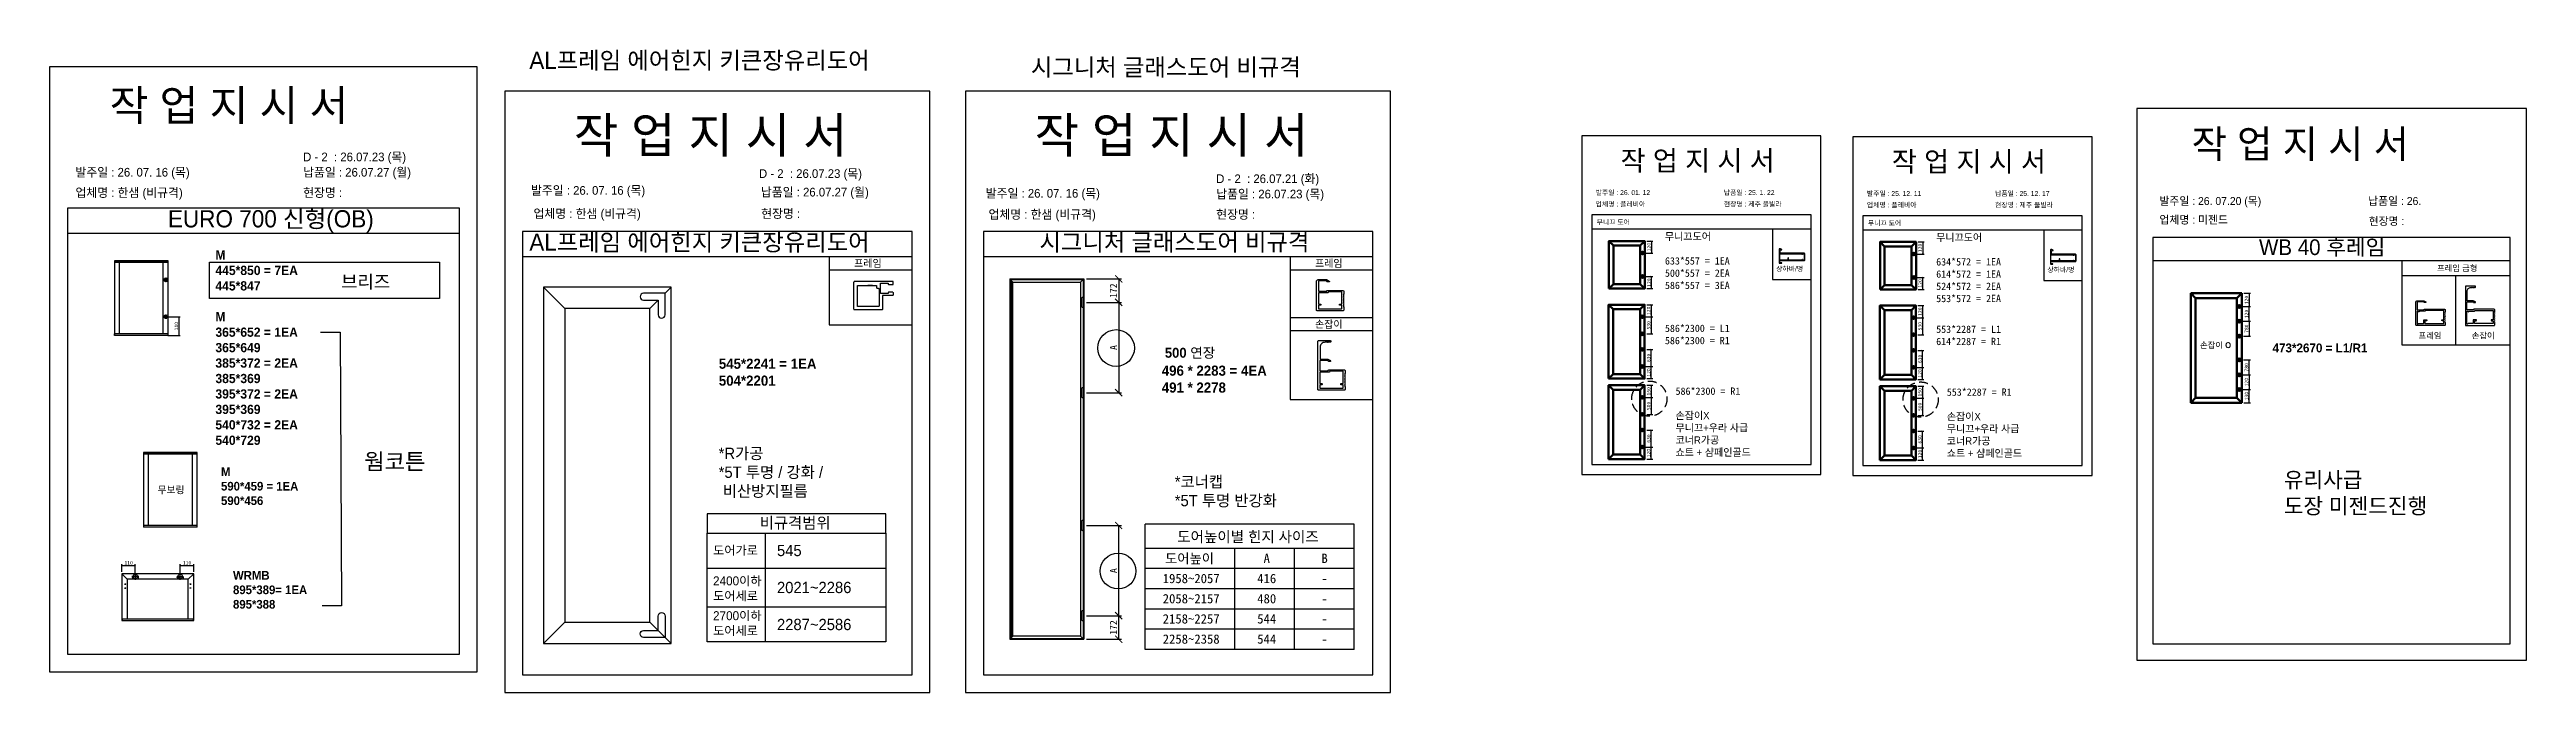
# Model space of a CAD drawing. Header units: millimetres. Extents: x -44117 to 256353, y -2095463 to 65325.
# Drawn here: x 110817 to 128209, y -1131614 to -1127102 of the extents above; entities that cross this region are included whole.
import ezdxf
from ezdxf.enums import TextEntityAlignment as Align

# ---------------------------------------------------------------- set-up
doc = ezdxf.new("R2010")
doc.units = ezdxf.units.MM
doc.header["$LTSCALE"] = 10
doc.linetypes.add('HIDDEN', pattern=[9.525, 6.35, -3.175])
doc.layers.add('Layer1', color=7, linetype='Continuous', lineweight=70)
doc.layers.add('PDF_Geomertry', color=7, linetype='Continuous')
doc.layers.add('PDF_Text', color=7, linetype='Continuous')
doc.styles.add('MtX_Gulim', font='')
doc.styles.add('PDF Arial', font='')
doc.styles.get('MtX_Gulim').set_extended_font_data('Gulim', bold=True)
doc.styles.get('PDF Arial').set_extended_font_data('Arial')
doc.dimstyles.new('ISO-25', dxfattribs={"dimtxt": 2.5, "dimasz": 2.5, "dimexe": 1, "dimexo": 1, "dimtad": 1, "dimtxsty": 'Standard', "dimblk": 'ARCHTICK', "dimcen": 2.5, "dimadec": 0, "dimazin": 0, "dimtfac": 1, "dimtmove": 0, "dimatfit": 3, "dimfxl": 0, "dimarcsym": 0})

msp = doc.modelspace()

# ---------------------------------------------------------------- texts
at = {"linetype": 'Continuous', "style": 'MtX_Gulim'}
for s, height, p in [('프레임', 51.271748, (116466.50526, -1128627.04499)), ('프레임', 51.271748, (119702.4076, -1128627.04499)), ('브리즈', 91.238714, (112864.61428, -1128776.5788)), ('손잡이', 51.271748, (119702.4076, -1129054.94607)), ('500 연장', 69.969594, (118648.10285, -1129264.73662)), ('웜코튼', 114.190397, (113026.0528, -1130050.39603)), ('도어높이별 힌지 사이즈', 74.8636653, (118734.82632, -1130558.13666)), ('도어높이', 68.472865, (118649.39201, -1130707.3579))]:
    msp.add_text(s, height=height, dxfattribs=at).set_placement(p)
for s, height, p in [('A', 65.32167, (119363.49338, -1130704.87551)), ('B', 65.32167, (119769.59629, -1130704.87551)), ('1958~2057', 65.321672, (118833.00397, -1130846.5357)), ('416', 65.321672, (119363.49338, -1130846.5357)), ('-', 65.32167, (119769.59629, -1130846.5357)), ('2058~2157', 65.321672, (118833.00397, -1130988.19588)), ('480', 65.321672, (119363.49338, -1130988.19588)), ('-', 65.32167, (119769.59629, -1130988.19588)), ('2158~2257', 65.321672, (118833.00397, -1131129.85606)), ('544', 65.321672, (119363.49338, -1131129.85606)), ('-', 65.32167, (119769.59629, -1131129.85606)), ('2258~2358', 65.321672, (118833.00397, -1131271.51625)), ('544', 65.321672, (119363.49338, -1131271.51625)), ('-', 65.32167, (119769.59629, -1131271.51625))]:
    msp.add_text(s, height=height).set_placement(p, align=Align.CENTER)
at = {"attachment_point": 1}
for s, width, gutter_width, heights, insert, char_height in [('{\\fGulim|b0|i0|c129|p50;AL프레임 에어힌지 키큰장유리도어}', 2836.7034314, 10.72131, [-134.14911], (114185.89625, -1127117.36581), 120.0786444), ('{\\fGulim|b0|i0|c129|p50;시그니처 글래스도어 비규격}', 2836.7034314, 10.72131, [-133.82933], (117707.30672, -1127165.08126), 120.0786444), ('{\\fGulim|b0|i0|c129|p50;작 업 지 시 서}', 5121.296952, 19.35592, [-241.32268], (111238.80588, -1127385.14642), 216.786284), ('{\\fGulim|b0|i0|c129|p50;작 업 지 시 서}', 5874.4321472, 22.20239, [-276.81147], (114498.03844, -1127578.34169), 248.6667591), ('{\\fGulim|b0|i0|c129|p50;작 업 지 시 서}', 5874.4321472, 22.20239, [-276.81147], (117733.94078, -1127578.34169), 248.6667591), ('{\\fGulim|b0|i0|c129|p50;작 업 지 시 서}', 4666.4485321, 17.63682, [-219.88959], (125857.29385, -1127664.73657), 197.5323919), ('{\\fGulim|b0|i0|c129|p50;\\C1;D - 2  : 26.07.23 (목)}', 5874.4321472, 22.20239, [62.32696], (112597.08072, -1127824.98254), 60.923356), ('{\\fGulim|b0|i0|c129|p50;작 업 지 시 서}', 3307.3198183, 12.5, [-155.84554], (121848.0665, -1127811.58224), 140), ('{\\fGulim|b0|i0|c129|p50;작 업 지 시 서}', 3307.3198183, 12.5, [-155.84554], (123752.73267, -1127818.0866), 140), ('{\\fGulim|b0|i0|c129|p50;업체명 : 한샘 (비규격)}', 5874.4321472, 22.20239, [64.14322], (110998.5478, -1128075.64183), 60.923356), ('\\pt11;{\\fGulim|b0|i0|c129|p50;발주일 : 26. 07. 16 (목)}', 5874.4321472, 22.20239, [61.28591], (110998.5478, -1127932.38104), 60.923356), ('{\\fGulim|b0|i0|c129|p50;현장명 : }', 5874.4321472, 22.20239, [-67.98106], (112597.08072, -1128075.64183), 60.923356), ('{\\fGulim|b0|i0|c129|p50;납품일 : 26.07.27 (월)}', 5874.4321472, 22.20239, [62.32696], (112597.08072, -1127932.38104), 60.923356), ('\\pt11;{\\fGulim|b0|i0|c129|p50;발주일 : 26. 07. 16 (목)}', 5874.4321472, 22.20239, [61.28591], (114197.27122, -1128059.77239), 60.923356), ('{\\fGulim|b0|i0|c129|p50;\\C1;D - 2  : 26.07.23 (목)}', 5874.4321472, 22.20239, [62.32696], (115798.16205, -1127941.84405), 60.923356), ('{\\fGulim|b0|i0|c129|p50;납품일 : 26.07.27 (월)}', 5874.4321472, 22.20239, [62.32696], (115811.62822, -1128072.01701), 60.923356), ('{\\fGulim|b0|i0|c129|p50;\\C1;D - 2  : 26.07.21 (화)}', 5874.4321472, 22.20239, [62.32696], (119008.43519, -1127977.91542), 60.923356), ('{\\fGulim|b0|i0|c129|p50;EURO 700 신형(OB)}', 2854.9003652, 10.79008, [-152.06689], (111647.91569, -1128229.07728), 120.848927), ('{\\fGulim|b0|i0|c129|p50;업체명 : 한샘 (비규격)}', 5874.4321472, 22.20239, [64.14322], (114214.79783, -1128222.7221), 60.923356), ('{\\fGulim|b0|i0|c129|p50;현장명 : }', 5874.4321472, 22.20239, [-67.98106], (115813.33074, -1128222.7221), 60.923356), ('\\pt11;{\\fGulim|b0|i0|c129|p50;발주일 : 26. 07. 16 (목)}', 5874.4321472, 22.20239, [61.28591], (117390.10582, -1128080.11595), 60.923356), ('{\\fGulim|b0|i0|c129|p50;업체명 : 한샘 (비규격)}', 5874.4321472, 22.20239, [64.14322], (117409.90228, -1128228.57471), 60.923356), ('{\\fGulim|b0|i0|c129|p50;현장명 : }', 5874.4321472, 22.20239, [-67.98106], (119008.43519, -1128228.57471), 60.923356), ('{\\fGulim|b0|i0|c129|p50;납품일 : 26.07.23 (목)}', 5874.4321472, 22.20239, [62.32696], (119008.43519, -1128085.31392), 60.923356), ('{\\fGulim|b0|i0|c129|p50;업체명 : 플레비아}', 3307.3198183, 12.5, [36.11279], (121672.85715, -1128168.95884), 34.3), ('{\\fGulim|b0|i0|c129|p50;발주일 : 26. 01. 12}', 3307.3198183, 12.5, [-38.18216], (121672.85715, -1128088.30266), 34.3), ('{\\fGulim|b0|i0|c129|p50;현장명 : 제주 풀빌라}', 3307.3198183, 12.5, [38.2735], (122572.83513, -1128168.95884), 34.3), ('{\\fGulim|b0|i0|c129|p50;납품일 : 25. 1. 22}', 3307.3198183, 12.5, [37.67976], (122572.83513, -1128088.30266), 34.3), ('{\\fGulim|b0|i0|c129|p50;업체명 : 플레비아}', 3307.3198183, 12.5, [36.11279], (123577.52332, -1128175.4632), 34.3), ('{\\fGulim|b0|i0|c129|p50;발주일 : 25. 12. 11}', 3307.3198183, 12.5, [34.50412], (123577.52332, -1128094.80702), 34.3), ('{\\fGulim|b0|i0|c129|p50;현장명 : 제주 풀빌라}', 3307.3198183, 12.5, [38.2735], (124477.5013, -1128175.4632), 34.3), ('{\\fGulim|b0|i0|c129|p50;납품일 : 25. 12. 17}', 3307.3198183, 12.5, [37.67976], (124477.5013, -1128094.80702), 34.3), ('\\pt11;{\\fGulim|b0|i0|c129|p50;발주일 : 26. 07.20 (목)}', 5387.0305146, 20.36026, [56.20102], (125631.5542, -1128136.80658), 55.8685452), ('{\\fGulim|b0|i0|c129|p50;납품일 : 26. }', 5387.0305146, 20.36026, [57.15569], (127097.45685, -1128136.80658), 55.8685452), ('{\\fGulim|b0|i0|c129|p50;AL프레임 에어힌지 키큰장유리도어}', 2836.7034314, 10.72131, [-134.14911], (114185.89625, -1128393.23939), 120.0786444), ('{\\fGulim|b0|i0|c129|p50;시그니처 글래스도어 비규격}', 2836.7034314, 10.72131, [-133.82933], (117767.53826, -1128393.23939), 120.0786444), ('{\\fGulim|b0|i0|c129|p50;무니끄 도어}', 3307.3198183, 12.5, [-38.18216], (121679.89935, -1128295.62493), 34.3), ('{\\fGulim|b1|i0|c129|p50;무니끄도어}\\P\\P633*557 = 1EA\\P500*557 = 2EA\\P586*557 = 3EA', 3307.3198183, 12.5, [-396.76389], (122159.58866, -1128387.75521), 51.45), ('{\\fGulim|b0|i0|c129|p50;무니끄 도어}', 3307.3198183, 12.5, [-38.18216], (123584.56552, -1128302.1293), 34.3), ('{\\fGulim|b1|i0|c129|p50;무니끄도어}\\P\\P634*572 = 1EA\\P614*572 = 1EA\\P524*572 = 2EA\\P553*572 = 2EA', 3307.3198183, 12.5, [-482.51389], (124064.25483, -1128394.25958), 51.45), ('{\\fGulim|b0|i0|c129|p50;업체명 : 미젠드}', 5387.0305146, 20.36026, [58.82126], (125631.5542, -1128268.18102), 55.8685452), ('{\\fGulim|b0|i0|c129|p50;WB 40 후레임}', 2601.342149, 9.83176, [-122.72551], (126330.98099, -1128433.71363), 110.1157193), ('{\\fGulim|b0|i0|c129|p50;현장명 :  }', 5350.1178156, 20.22075, [61.9135], (127101.35487, -1128277.55043), 55.485726), ('{\\f굴림|b1|i0|c129|p50;M\\P445*850 = 7EA\\P\\C1;445*847\\P\\P\\C256;M\\P365*652 = 1EA\\P\\C1;365*649\\P\\C256;385*372 = 2EA\\P\\C1;385*369\\P\\C256;395*372 = 2EA\\P\\C1;395*369\\P\\C256;540*732 = 2EA\\P\\C1;540*729}', 24729.7636046, 318.04667, [3896.04218], (111981.37073, -1128510.94774), 65), ('{\\fGulim|b0|i0|c129|p50;상하바/멍}', 3307.3198183, 12.5, [-41.60759], (122940.28037, -1128623.04848), 34.3), ('{\\fGulim|b0|i0|c129|p50;상하바/멍}', 3307.3198183, 12.5, [-41.60759], (124844.94654, -1128629.55285), 34.3), ('{\\f굴림|b1|i0|c129|p50;프레임 금형}', 12604.7778903, 162.10861, [1985.81544], (127581.05483, -1128614.66031), 41.6850715), ('{\\fGulim|b1|i0|c129|p50;}586*2300 = L1\\P586*2300 = R1', 3307.3198183, 12.5, [-137.2], (122159.58866, -1129032.2726), 51.45), ('{\\fGulim|b1|i0|c129|p50;}553*2287 = L1\\P614*2287 = R1', 3307.3198183, 12.5, [-137.2], (124064.25483, -1129038.77697), 51.45), ('{\\f굴림|b1|i0|c129|p50;프레임}', 12604.7778903, 162.10861, [1985.81544], (127451.2422, -1129088.58395), 41.6850715), ('{\\f굴림|b1|i0|c129|p50;손잡이}', 12604.7778903, 162.10861, [1985.81544], (127824.43576, -1129088.58395), 41.6850715), ('{\\f굴림|b1|i0|c129|p50;545*2241 = 1EA\\P\\C1;504*2201}', 21510.0890558, 276.6388, [-191.85936], (115516.31322, -1129271.03807), 71.1356923), ('{\\f굴림|b1|i0|c129|p50;손잡이 O}', 12604.7778903, 162.10861, [1985.81544], (125916.74472, -1129155.45034), 41.6850715), ('{\\f굴림|b1|i0|c129|p50;473*2670 = L1/R1', 18907.1668355, 243.16292, [2978.72316], (126426.00666, -1129164.61788), 62.5276073), ('{\\f굴림|b1|i0|c129|p50;496 * 2283 = 4EA\\P\\C1;491 * 2278}', 21510.0890558, 276.6388, [-191.85936], (118626.59334, -1129319.67867), 71.1356923), ('{\\fGulim|b1|i0|c129|p50;}586*2300 = R1\\P\\P{\\fGulim|b0|i0|c129|p50;손잡이X\\P무니끄+우라 사급\\P코너R가공\\P쇼트 + 샴페인골드}', 3307.3198183, 12.5, [-493.07963], (122234.19309, -1129473.41183), 51.45), ('{\\fGulim|b1|i0|c129|p50;}553*2287 = R1\\P\\P{\\fGulim|b0|i0|c129|p50;손잡이X\\P무니끄+우라 사급\\P코너R가공\\P쇼트 + 샴페인골드}', 3307.3198183, 12.5, [-493.07963], (124138.85926, -1129479.9162), 51.45), ('{\\fGulim|b0|i0|c129|p50;*R가공\\P*5T 투명 / 강화 /\\P 비산방지필름}', 1875.2995193, 7.08769, [-364.28377], (115515.04134, -1129896.00543), 79.3820819), ('{\\f굴림|b1|i0|c129|p50;M\\P590*459 = 1EA\\P\\C1;590*456', 24729.7636046, 318.04667, [3896.04218], (112020.63799, -1130034.19326), 60.9234), ('{\\fGulim|b0|i0|c129|p50;*코너캡\\P*5T 투명 반강화}', 1875.2995193, 7.08769, [-224.47547], (118717.59296, -1130095.13183), 79.3820819), ('{\\fGulim|b0|i0|c129|p50;유리사급\\P도장 미젠드진행}', 2601.342149, 9.83176, [-311.53022], (126505.00318, -1130066.10347), 110.1157193), ('{\\fGulim|b0|i0|c129|p50;비규격범위}', 1875.2995193, 7.08769, [-88.47244], (115802.95622, -1130384.24843), 79.3820819), ('{\\fGulim|b0|i0|c129|p50;도어가로}', 1485.9640615, 5.61619, [-70.02071], (115475.6103, -1130584.52637), 62.9013764), ('{\\fGulim|b0|i0|c129|p50;545}', 1875.2995193, 7.08769, [-81.49612], (115924.55052, -1130577.71349), 79.3820819), ('{\\f굴림|b1|i0|c129|p50;WRMB\\P895*389= 1EA\\P\\C1;895*388}', 29239.4867307, 376.04571, [-265.93548], (112105.00615, -1130761.33809), 60.9234), ('{\\fGulim|b0|i0|c129|p50;2400이하\\P도어세로}', 1485.9640615, 5.61619, [-177.70407], (115475.6103, -1130799.13123), 62.9013764), ('{\\fGulim|b0|i0|c129|p50;2021~2286}', 1875.2995193, 7.08769, [-81.60182], (115924.55052, -1130837.11465), 79.3820819), ('{\\fGulim|b0|i0|c129|p50;2700이하\\P도어세로}', 1485.9640615, 5.61619, [-177.70407], (115475.6103, -1131043.52971), 62.9013764), ('{\\fGulim|b0|i0|c129|p50;2287~2586}', 1875.2995193, 7.08769, [-81.49612], (115924.55052, -1131096.99977), 79.3820819)]:
    msp.add_mtext_dynamic_manual_height_columns(s, width=width, gutter_width=gutter_width, heights=heights, dxfattribs=dict(at, insert=insert, char_height=char_height))
at = {"color": 1, "insert": (111575.89674, -1130167.00828), "char_height": 50, "attachment_point": 1}
msp.add_mtext_dynamic_manual_height_columns('{\\f굴림|b1|i0|c129|p50;\\C256;무보링}', width=19239.4173447, gutter_width=247.43595, heights=[-55.68783], dxfattribs=at)
at = {"layer": 'PDF_Text', "char_height": 5.30496, "attachment_point": 7, "rotation": 180, "style": 'PDF Arial'}
for insert in [(116466.31798, -1128927.26636), (116669.7503, -1128927.26636)]:
    msp.add_mtext('X', dxfattribs=dict(at, insert=insert))

# ---------------------------------------------------------------- blocks, each defined once
blk = doc.blocks.new('_ArchTick')
at = {"color": 0, "linetype": 'ByBlock', "const_width": 0.15}
blk.add_lwpolyline([(-0.5, -0.5), (0.5, 0.5)], dxfattribs=at)
blk = doc.blocks.new('*D7879')
at = {"color": 0, "lineweight": -2}
for p, q in [((111648, -1128977), (111735, -1128977)), ((111648, -1129109), (111735, -1129109)), ((111725, -1128977), (111725, -1129109))]:
    blk.add_line(p, q, dxfattribs=at)
at = {"layer": 'Defpoints', "color": 0}
for p in [(111633, -1128977), (111633, -1129109), (111725, -1129109)]:
    blk.add_point(p, dxfattribs=at)
at = {"color": 0, "lineweight": -2, "xscale": 10, "yscale": 10, "zscale": 10}
for p, rotation in [((111725, -1128977), 90), ((111725, -1129109), 270)]:
    blk.add_blockref('_ArchTick', p, dxfattribs=dict(at, rotation=rotation))
at = {"color": 0, "insert": (111707, -1129043), "char_height": 25, "attachment_point": 5, "rotation": 90}
blk.add_mtext('110', dxfattribs=at)
blk = doc.blocks.new('*D7880')
at = {"color": 0, "lineweight": -2}
for p, q in [((111325, -1130766), (111325, -1130713)), ((111325, -1130723), (111419, -1130723)), ((111419, -1130784), (111419, -1130713))]:
    blk.add_line(p, q, dxfattribs=at)
at = {"layer": 'Defpoints', "color": 0}
for p in [(111325, -1130781), (111419, -1130723), (111419, -1130799)]:
    blk.add_point(p, dxfattribs=at)
at = {"color": 0, "lineweight": -2, "xscale": 10, "yscale": 10, "zscale": 10, "rotation": 180}
blk.add_blockref('_ArchTick', (111325, -1130723), dxfattribs=at)
at = {"color": 0, "lineweight": -2, "xscale": 10, "yscale": 10, "zscale": 10}
blk.add_blockref('_ArchTick', (111419, -1130723), dxfattribs=at)
at = {"color": 0, "insert": (111372, -1130704), "char_height": 25, "attachment_point": 5}
blk.add_mtext('110', dxfattribs=at)
blk = doc.blocks.new('*D7881')
at = {"color": 0, "lineweight": -2}
for p, q in [((111734, -1130784), (111734, -1130713)), ((111734, -1130723), (111829, -1130723)), ((111829, -1130766), (111829, -1130713))]:
    blk.add_line(p, q, dxfattribs=at)
at = {"layer": 'Defpoints', "color": 0}
for p in [(111734, -1130799), (111829, -1130723), (111829, -1130781)]:
    blk.add_point(p, dxfattribs=at)
at = {"color": 0, "lineweight": -2, "xscale": 10, "yscale": 10, "zscale": 10, "rotation": 180}
blk.add_blockref('_ArchTick', (111734, -1130723), dxfattribs=at)
at = {"color": 0, "lineweight": -2, "xscale": 10, "yscale": 10, "zscale": 10}
blk.add_blockref('_ArchTick', (111829, -1130723), dxfattribs=at)
at = {"color": 0, "insert": (111782, -1130704), "char_height": 25, "attachment_point": 5}
blk.add_mtext('110', dxfattribs=at)
blk = doc.blocks.new('*D7882')
at = {"color": 0, "lineweight": -2}
for p, q in [((118099, -1128876), (118344, -1128876)), ((118324, -1128876), (118324, -1129510)), ((118099, -1129510), (118344, -1129510))]:
    blk.add_line(p, q, dxfattribs=at)
at = {"layer": 'Defpoints', "color": 0}
for p in [(118079, -1128876), (118079, -1129510), (118324, -1129510)]:
    blk.add_point(p, dxfattribs=at)
at = {"color": 0, "lineweight": -2, "xscale": 50, "yscale": 50, "zscale": 50}
for p, rotation in [((118324, -1128876), 90), ((118324, -1129510), 270)]:
    blk.add_blockref('_ArchTick', p, dxfattribs=dict(at, rotation=rotation))
at = {"color": 0, "insert": (118287, -1129193), "char_height": 50, "attachment_point": 5, "rotation": 90}
blk.add_mtext('A', dxfattribs=at)
blk = doc.blocks.new('*D7883')
at = {"color": 0, "lineweight": -2}
for p, q in [((118099, -1128711), (118344, -1128711)), ((118324, -1128711), (118324, -1128876)), ((118099, -1128876), (118344, -1128876))]:
    blk.add_line(p, q, dxfattribs=at)
at = {"layer": 'Defpoints', "color": 0}
for p in [(118079, -1128711), (118079, -1128876), (118324, -1128876)]:
    blk.add_point(p, dxfattribs=at)
at = {"color": 0, "lineweight": -2, "xscale": 50, "yscale": 50, "zscale": 50}
for p, rotation in [((118324, -1128711), 90), ((118324, -1128876), 270)]:
    blk.add_blockref('_ArchTick', p, dxfattribs=dict(at, rotation=rotation))
at = {"color": 0, "insert": (118287, -1128794), "char_height": 50, "attachment_point": 5, "rotation": 90}
blk.add_mtext('172', dxfattribs=at)
blk = doc.blocks.new('*D7884')
at = {"color": 0, "lineweight": -2}
for p, q in [((118099, -1130442), (118344, -1130442)), ((118324, -1131075), (118324, -1130442)), ((118099, -1131075), (118344, -1131075))]:
    blk.add_line(p, q, dxfattribs=at)
at = {"layer": 'Defpoints', "color": 0}
for p in [(118079, -1130442), (118324, -1130442), (118079, -1131075)]:
    blk.add_point(p, dxfattribs=at)
at = {"color": 0, "lineweight": -2, "xscale": 50, "yscale": 50, "zscale": 50}
for p, rotation in [((118324, -1130442), 90), ((118324, -1131075), 270)]:
    blk.add_blockref('_ArchTick', p, dxfattribs=dict(at, rotation=rotation))
at = {"color": 0, "insert": (118287, -1130759), "char_height": 50, "attachment_point": 5, "rotation": 90}
blk.add_mtext('A', dxfattribs=at)
blk = doc.blocks.new('*D7885')
at = {"color": 0, "lineweight": -2}
for p, q in [((118099, -1131075), (118344, -1131075)), ((118324, -1131240), (118324, -1131075)), ((118099, -1131240), (118344, -1131240))]:
    blk.add_line(p, q, dxfattribs=at)
at = {"layer": 'Defpoints', "color": 0}
for p in [(118079, -1131075), (118324, -1131075), (118079, -1131240)]:
    blk.add_point(p, dxfattribs=at)
at = {"color": 0, "lineweight": -2, "xscale": 50, "yscale": 50, "zscale": 50}
for p, rotation in [((118324, -1131075), 90), ((118324, -1131240), 270)]:
    blk.add_blockref('_ArchTick', p, dxfattribs=dict(at, rotation=rotation))
at = {"color": 0, "insert": (118287, -1131158), "char_height": 50, "attachment_point": 5, "rotation": 90}
blk.add_mtext('172', dxfattribs=at)
blk = doc.blocks.new('*D7906')
at = {"color": 0, "lineweight": -2}
for p, q in [((122017, -1128530), (122075, -1128530)), ((122033, -1128446), (122075, -1128446)), ((122065, -1128446), (122065, -1128530))]:
    blk.add_line(p, q, dxfattribs=at)
at = {"layer": 'Defpoints', "color": 0}
for p in [(122002, -1128530), (122018, -1128446), (122065, -1128530)]:
    blk.add_point(p, dxfattribs=at)
at = {"color": 0, "lineweight": -2, "xscale": 10, "yscale": 10, "zscale": 10}
for p, rotation in [((122065, -1128446), 90), ((122065, -1128530), 270)]:
    blk.add_blockref('_ArchTick', p, dxfattribs=dict(at, rotation=rotation))
at = {"color": 0, "insert": (122047, -1128488), "char_height": 25, "attachment_point": 5, "rotation": 90}
blk.add_mtext('120', dxfattribs=at)
blk = doc.blocks.new('*D7907')
at = {"color": 0, "lineweight": -2}
for p, q in [((122017, -1128695), (122075, -1128695)), ((122065, -1128779), (122065, -1128695)), ((122033, -1128779), (122075, -1128779))]:
    blk.add_line(p, q, dxfattribs=at)
at = {"layer": 'Defpoints', "color": 0}
for p in [(122002, -1128695), (122065, -1128695), (122018, -1128779)]:
    blk.add_point(p, dxfattribs=at)
at = {"color": 0, "lineweight": -2, "xscale": 10, "yscale": 10, "zscale": 10}
for p, rotation in [((122065, -1128695), 90), ((122065, -1128779), 270)]:
    blk.add_blockref('_ArchTick', p, dxfattribs=dict(at, rotation=rotation))
at = {"color": 0, "insert": (122047, -1128737), "char_height": 25, "attachment_point": 5, "rotation": 90}
blk.add_mtext('120', dxfattribs=at)
blk = doc.blocks.new('*D7908')
at = {"color": 0, "lineweight": -2}
for p, q in [((122032, -1128893), (122074, -1128893)), ((122064, -1128893), (122064, -1128977)), ((122016, -1128977), (122074, -1128977))]:
    blk.add_line(p, q, dxfattribs=at)
at = {"layer": 'Defpoints', "color": 0}
for p in [(122017, -1128893), (122001, -1128977), (122064, -1128977)]:
    blk.add_point(p, dxfattribs=at)
at = {"color": 0, "lineweight": -2, "xscale": 10, "yscale": 10, "zscale": 10}
for p, rotation in [((122064, -1128893), 90), ((122064, -1128977), 270)]:
    blk.add_blockref('_ArchTick', p, dxfattribs=dict(at, rotation=rotation))
at = {"color": 0, "insert": (122045, -1128935), "char_height": 25, "attachment_point": 5, "rotation": 90}
blk.add_mtext('120', dxfattribs=at)
blk = doc.blocks.new('*D7909')
at = {"color": 0, "lineweight": -2}
for p, q in [((122016, -1129326), (122074, -1129326)), ((122032, -1129410), (122074, -1129410)), ((122064, -1129410), (122064, -1129326))]:
    blk.add_line(p, q, dxfattribs=at)
at = {"layer": 'Defpoints', "color": 0}
for p in [(122001, -1129326), (122017, -1129410), (122064, -1129326)]:
    blk.add_point(p, dxfattribs=at)
at = {"color": 0, "lineweight": -2, "xscale": 10, "yscale": 10, "zscale": 10}
for p, rotation in [((122064, -1129326), 90), ((122064, -1129410), 270)]:
    blk.add_blockref('_ArchTick', p, dxfattribs=dict(at, rotation=rotation))
at = {"color": 0, "insert": (122045, -1129368), "char_height": 25, "attachment_point": 5, "rotation": 90}
blk.add_mtext('120', dxfattribs=at)
blk = doc.blocks.new('*D7910')
at = {"color": 0, "lineweight": -2}
for p, q in [((122032, -1128977), (122074, -1128977)), ((122032, -1129097), (122074, -1129097)), ((122064, -1128977), (122064, -1129097))]:
    blk.add_line(p, q, dxfattribs=at)
at = {"layer": 'Defpoints', "color": 0}
for p in [(122017, -1128977), (122017, -1129097), (122064, -1129097)]:
    blk.add_point(p, dxfattribs=at)
at = {"color": 0, "lineweight": -2, "xscale": 10, "yscale": 10, "zscale": 10}
for p, rotation in [((122064, -1128977), 90), ((122064, -1129097), 270)]:
    blk.add_blockref('_ArchTick', p, dxfattribs=dict(at, rotation=rotation))
at = {"color": 0, "insert": (122045, -1129037), "char_height": 25, "attachment_point": 5, "rotation": 90}
blk.add_mtext('530', dxfattribs=at)
blk = doc.blocks.new('*D7911')
at = {"color": 0, "lineweight": -2}
for p, q in [((122032, -1129206), (122074, -1129206)), ((122064, -1129326), (122064, -1129206)), ((122032, -1129326), (122074, -1129326))]:
    blk.add_line(p, q, dxfattribs=at)
at = {"layer": 'Defpoints', "color": 0}
for p in [(122017, -1129206), (122064, -1129206), (122017, -1129326)]:
    blk.add_point(p, dxfattribs=at)
at = {"color": 0, "lineweight": -2, "xscale": 10, "yscale": 10, "zscale": 10}
for p, rotation in [((122064, -1129206), 90), ((122064, -1129326), 270)]:
    blk.add_blockref('_ArchTick', p, dxfattribs=dict(at, rotation=rotation))
at = {"color": 0, "insert": (122045, -1129266), "char_height": 25, "attachment_point": 5, "rotation": 90}
blk.add_mtext('630', dxfattribs=at)
blk = doc.blocks.new('*D7912')
at = {"color": 0, "lineweight": -2}
for p, q in [((122032, -1129458), (122074, -1129458)), ((122064, -1129458), (122064, -1129543)), ((122016, -1129543), (122074, -1129543))]:
    blk.add_line(p, q, dxfattribs=at)
at = {"layer": 'Defpoints', "color": 0}
for p in [(122017, -1129458), (122001, -1129543), (122064, -1129543)]:
    blk.add_point(p, dxfattribs=at)
at = {"color": 0, "lineweight": -2, "xscale": 10, "yscale": 10, "zscale": 10}
for p, rotation in [((122064, -1129458), 90), ((122064, -1129543), 270)]:
    blk.add_blockref('_ArchTick', p, dxfattribs=dict(at, rotation=rotation))
at = {"color": 0, "insert": (122045, -1129500), "char_height": 25, "attachment_point": 5, "rotation": 90}
blk.add_mtext('150', dxfattribs=at)
blk = doc.blocks.new('*D7913')
at = {"color": 0, "lineweight": -2}
for p, q in [((122016, -1129892), (122074, -1129892)), ((122032, -1129976), (122074, -1129976)), ((122064, -1129976), (122064, -1129892))]:
    blk.add_line(p, q, dxfattribs=at)
at = {"layer": 'Defpoints', "color": 0}
for p in [(122001, -1129892), (122017, -1129976), (122064, -1129892)]:
    blk.add_point(p, dxfattribs=at)
at = {"color": 0, "lineweight": -2, "xscale": 10, "yscale": 10, "zscale": 10}
for p, rotation in [((122064, -1129892), 90), ((122064, -1129976), 270)]:
    blk.add_blockref('_ArchTick', p, dxfattribs=dict(at, rotation=rotation))
at = {"color": 0, "insert": (122045, -1129934), "char_height": 25, "attachment_point": 5, "rotation": 90}
blk.add_mtext('120', dxfattribs=at)
blk = doc.blocks.new('*D7914')
at = {"color": 0, "lineweight": -2}
for p, q in [((122032, -1129543), (122074, -1129543)), ((122064, -1129543), (122064, -1129662)), ((122032, -1129662), (122074, -1129662))]:
    blk.add_line(p, q, dxfattribs=at)
at = {"layer": 'Defpoints', "color": 0}
for p in [(122017, -1129543), (122017, -1129662), (122064, -1129662)]:
    blk.add_point(p, dxfattribs=at)
at = {"color": 0, "lineweight": -2, "xscale": 10, "yscale": 10, "zscale": 10}
for p, rotation in [((122064, -1129543), 90), ((122064, -1129662), 270)]:
    blk.add_blockref('_ArchTick', p, dxfattribs=dict(at, rotation=rotation))
at = {"color": 0, "insert": (122045, -1129603), "char_height": 25, "attachment_point": 5, "rotation": 90}
blk.add_mtext('500', dxfattribs=at)
blk = doc.blocks.new('*D7915')
at = {"color": 0, "lineweight": -2}
for p, q in [((122032, -1129772), (122074, -1129772)), ((122064, -1129892), (122064, -1129772)), ((122032, -1129892), (122074, -1129892))]:
    blk.add_line(p, q, dxfattribs=at)
at = {"layer": 'Defpoints', "color": 0}
for p in [(122017, -1129772), (122064, -1129772), (122017, -1129892)]:
    blk.add_point(p, dxfattribs=at)
at = {"color": 0, "lineweight": -2, "xscale": 10, "yscale": 10, "zscale": 10}
for p, rotation in [((122064, -1129772), 90), ((122064, -1129892), 270)]:
    blk.add_blockref('_ArchTick', p, dxfattribs=dict(at, rotation=rotation))
at = {"color": 0, "insert": (122045, -1129832), "char_height": 25, "attachment_point": 5, "rotation": 90}
blk.add_mtext('630', dxfattribs=at)
blk = doc.blocks.new('*D7896')
at = {"color": 0, "lineweight": -2}
for p, q in [((123922, -1128537), (123980, -1128537)), ((123938, -1128452), (123980, -1128452)), ((123970, -1128452), (123970, -1128537))]:
    blk.add_line(p, q, dxfattribs=at)
at = {"layer": 'Defpoints', "color": 0}
for p in [(123907, -1128537), (123923, -1128452), (123970, -1128537)]:
    blk.add_point(p, dxfattribs=at)
at = {"color": 0, "lineweight": -2, "xscale": 10, "yscale": 10, "zscale": 10}
for p, rotation in [((123970, -1128452), 90), ((123970, -1128537), 270)]:
    blk.add_blockref('_ArchTick', p, dxfattribs=dict(at, rotation=rotation))
at = {"color": 0, "insert": (123951, -1128494), "char_height": 25, "attachment_point": 5, "rotation": 90}
blk.add_mtext('120', dxfattribs=at)
blk = doc.blocks.new('*D7897')
at = {"color": 0, "lineweight": -2}
for p, q in [((123922, -1128701), (123980, -1128701)), ((123970, -1128786), (123970, -1128701)), ((123938, -1128786), (123980, -1128786))]:
    blk.add_line(p, q, dxfattribs=at)
at = {"layer": 'Defpoints', "color": 0}
for p in [(123907, -1128701), (123970, -1128701), (123923, -1128786)]:
    blk.add_point(p, dxfattribs=at)
at = {"color": 0, "lineweight": -2, "xscale": 10, "yscale": 10, "zscale": 10}
for p, rotation in [((123970, -1128701), 90), ((123970, -1128786), 270)]:
    blk.add_blockref('_ArchTick', p, dxfattribs=dict(at, rotation=rotation))
at = {"color": 0, "insert": (123951, -1128743), "char_height": 25, "attachment_point": 5, "rotation": 90}
blk.add_mtext('120', dxfattribs=at)
blk = doc.blocks.new('*D7898')
at = {"color": 0, "lineweight": -2}
for p, q in [((123936, -1128899), (123978, -1128899)), ((123968, -1128899), (123968, -1128984)), ((123920, -1128984), (123978, -1128984))]:
    blk.add_line(p, q, dxfattribs=at)
at = {"layer": 'Defpoints', "color": 0}
for p in [(123921, -1128899), (123905, -1128984), (123968, -1128984)]:
    blk.add_point(p, dxfattribs=at)
at = {"color": 0, "lineweight": -2, "xscale": 10, "yscale": 10, "zscale": 10}
for p, rotation in [((123968, -1128899), 90), ((123968, -1128984), 270)]:
    blk.add_blockref('_ArchTick', p, dxfattribs=dict(at, rotation=rotation))
at = {"color": 0, "insert": (123950, -1128941), "char_height": 25, "attachment_point": 5, "rotation": 90}
blk.add_mtext('120', dxfattribs=at)
blk = doc.blocks.new('*D7899')
at = {"color": 0, "lineweight": -2}
for p, q in [((123920, -1129332), (123978, -1129332)), ((123936, -1129417), (123978, -1129417)), ((123968, -1129417), (123968, -1129332))]:
    blk.add_line(p, q, dxfattribs=at)
at = {"layer": 'Defpoints', "color": 0}
for p in [(123905, -1129332), (123921, -1129417), (123968, -1129332)]:
    blk.add_point(p, dxfattribs=at)
at = {"color": 0, "lineweight": -2, "xscale": 10, "yscale": 10, "zscale": 10}
for p, rotation in [((123968, -1129332), 90), ((123968, -1129417), 270)]:
    blk.add_blockref('_ArchTick', p, dxfattribs=dict(at, rotation=rotation))
at = {"color": 0, "insert": (123950, -1129375), "char_height": 25, "attachment_point": 5, "rotation": 90}
blk.add_mtext('120', dxfattribs=at)
blk = doc.blocks.new('*D7900')
at = {"color": 0, "lineweight": -2}
for p, q in [((123936, -1128984), (123978, -1128984)), ((123936, -1129103), (123978, -1129103)), ((123968, -1128984), (123968, -1129103))]:
    blk.add_line(p, q, dxfattribs=at)
at = {"layer": 'Defpoints', "color": 0}
for p in [(123921, -1128984), (123921, -1129103), (123968, -1129103)]:
    blk.add_point(p, dxfattribs=at)
at = {"color": 0, "lineweight": -2, "xscale": 10, "yscale": 10, "zscale": 10}
for p, rotation in [((123968, -1128984), 90), ((123968, -1129103), 270)]:
    blk.add_blockref('_ArchTick', p, dxfattribs=dict(at, rotation=rotation))
at = {"color": 0, "insert": (123950, -1129043), "char_height": 25, "attachment_point": 5, "rotation": 90}
blk.add_mtext('530', dxfattribs=at)
blk = doc.blocks.new('*D7901')
at = {"color": 0, "lineweight": -2}
for p, q in [((123936, -1129213), (123978, -1129213)), ((123968, -1129332), (123968, -1129213)), ((123936, -1129332), (123978, -1129332))]:
    blk.add_line(p, q, dxfattribs=at)
at = {"layer": 'Defpoints', "color": 0}
for p in [(123921, -1129213), (123968, -1129213), (123921, -1129332)]:
    blk.add_point(p, dxfattribs=at)
at = {"color": 0, "lineweight": -2, "xscale": 10, "yscale": 10, "zscale": 10}
for p, rotation in [((123968, -1129213), 90), ((123968, -1129332), 270)]:
    blk.add_blockref('_ArchTick', p, dxfattribs=dict(at, rotation=rotation))
at = {"color": 0, "insert": (123950, -1129273), "char_height": 25, "attachment_point": 5, "rotation": 90}
blk.add_mtext('630', dxfattribs=at)
blk = doc.blocks.new('*D7902')
at = {"color": 0, "lineweight": -2}
for p, q in [((123920, -1129549), (123978, -1129549)), ((123936, -1129465), (123978, -1129465)), ((123968, -1129465), (123968, -1129549))]:
    blk.add_line(p, q, dxfattribs=at)
at = {"layer": 'Defpoints', "color": 0}
for p in [(123905, -1129549), (123921, -1129465), (123968, -1129549)]:
    blk.add_point(p, dxfattribs=at)
at = {"color": 0, "lineweight": -2, "xscale": 10, "yscale": 10, "zscale": 10}
for p, rotation in [((123968, -1129465), 90), ((123968, -1129549), 270)]:
    blk.add_blockref('_ArchTick', p, dxfattribs=dict(at, rotation=rotation))
at = {"color": 0, "insert": (123950, -1129507), "char_height": 25, "attachment_point": 5, "rotation": 90}
blk.add_mtext('150', dxfattribs=at)
blk = doc.blocks.new('*D7903')
at = {"color": 0, "lineweight": -2}
for p, q in [((123920, -1129898), (123978, -1129898)), ((123936, -1129983), (123978, -1129983)), ((123968, -1129983), (123968, -1129898))]:
    blk.add_line(p, q, dxfattribs=at)
at = {"layer": 'Defpoints', "color": 0}
for p in [(123905, -1129898), (123921, -1129983), (123968, -1129898)]:
    blk.add_point(p, dxfattribs=at)
at = {"color": 0, "lineweight": -2, "xscale": 10, "yscale": 10, "zscale": 10}
for p, rotation in [((123968, -1129898), 90), ((123968, -1129983), 270)]:
    blk.add_blockref('_ArchTick', p, dxfattribs=dict(at, rotation=rotation))
at = {"color": 0, "insert": (123950, -1129940), "char_height": 25, "attachment_point": 5, "rotation": 90}
blk.add_mtext('120', dxfattribs=at)
blk = doc.blocks.new('*D7904')
at = {"color": 0, "lineweight": -2}
for p, q in [((123936, -1129549), (123978, -1129549)), ((123968, -1129549), (123968, -1129669)), ((123936, -1129669), (123978, -1129669))]:
    blk.add_line(p, q, dxfattribs=at)
at = {"layer": 'Defpoints', "color": 0}
for p in [(123921, -1129549), (123921, -1129669), (123968, -1129669)]:
    blk.add_point(p, dxfattribs=at)
at = {"color": 0, "lineweight": -2, "xscale": 10, "yscale": 10, "zscale": 10}
for p, rotation in [((123968, -1129549), 90), ((123968, -1129669), 270)]:
    blk.add_blockref('_ArchTick', p, dxfattribs=dict(at, rotation=rotation))
at = {"color": 0, "insert": (123950, -1129609), "char_height": 25, "attachment_point": 5, "rotation": 90}
blk.add_mtext('500', dxfattribs=at)
blk = doc.blocks.new('*D7905')
at = {"color": 0, "lineweight": -2}
for p, q in [((123936, -1129779), (123978, -1129779)), ((123968, -1129898), (123968, -1129779)), ((123936, -1129898), (123978, -1129898))]:
    blk.add_line(p, q, dxfattribs=at)
at = {"layer": 'Defpoints', "color": 0}
for p in [(123921, -1129779), (123968, -1129779), (123921, -1129898)]:
    blk.add_point(p, dxfattribs=at)
at = {"color": 0, "lineweight": -2, "xscale": 10, "yscale": 10, "zscale": 10}
for p, rotation in [((123968, -1129779), 90), ((123968, -1129898), 270)]:
    blk.add_blockref('_ArchTick', p, dxfattribs=dict(at, rotation=rotation))
at = {"color": 0, "insert": (123950, -1129838), "char_height": 25, "attachment_point": 5, "rotation": 90}
blk.add_mtext('630', dxfattribs=at)
blk = doc.blocks.new('*D7916')
at = {"color": 0, "lineweight": -2}
for p, q in [((126208, -1128905), (126272, -1128905)), ((126225, -1128812), (126272, -1128812)), ((126262, -1128812), (126262, -1128905))]:
    blk.add_line(p, q, dxfattribs=at)
at = {"layer": 'Defpoints', "color": 0}
for p in [(126193, -1128905), (126210, -1128812), (126262, -1128905)]:
    blk.add_point(p, dxfattribs=at)
at = {"color": 0, "lineweight": -2, "xscale": 10, "yscale": 10, "zscale": 10}
for p, rotation in [((126262, -1128812), 90), ((126262, -1128905), 270)]:
    blk.add_blockref('_ArchTick', p, dxfattribs=dict(at, rotation=rotation))
at = {"color": 0, "insert": (126243, -1128859), "char_height": 25, "attachment_point": 5, "rotation": 90}
blk.add_mtext('120', dxfattribs=at)
blk = doc.blocks.new('*D7917')
at = {"color": 0, "lineweight": -2}
for p, q in [((126208, -1129488), (126272, -1129488)), ((126225, -1129581), (126272, -1129581)), ((126262, -1129581), (126262, -1129488))]:
    blk.add_line(p, q, dxfattribs=at)
at = {"layer": 'Defpoints', "color": 0}
for p in [(126193, -1129488), (126210, -1129581), (126262, -1129488)]:
    blk.add_point(p, dxfattribs=at)
at = {"color": 0, "lineweight": -2, "xscale": 10, "yscale": 10, "zscale": 10}
for p, rotation in [((126262, -1129488), 90), ((126262, -1129581), 270)]:
    blk.add_blockref('_ArchTick', p, dxfattribs=dict(at, rotation=rotation))
at = {"color": 0, "insert": (126243, -1129534), "char_height": 25, "attachment_point": 5, "rotation": 90}
blk.add_mtext('130', dxfattribs=at)
blk = doc.blocks.new('*D7918')
at = {"color": 0, "lineweight": -2}
for p, q in [((126208, -1128905), (126272, -1128905)), ((126262, -1129008), (126262, -1128905)), ((126208, -1129008), (126272, -1129008))]:
    blk.add_line(p, q, dxfattribs=at)
at = {"layer": 'Defpoints', "color": 0}
for p in [(126193, -1128905), (126262, -1128905), (126193, -1129008)]:
    blk.add_point(p, dxfattribs=at)
at = {"color": 0, "lineweight": -2, "xscale": 10, "yscale": 10, "zscale": 10}
for p, rotation in [((126262, -1128905), 90), ((126262, -1129008), 270)]:
    blk.add_blockref('_ArchTick', p, dxfattribs=dict(at, rotation=rotation))
at = {"color": 0, "insert": (126243, -1128957), "char_height": 25, "attachment_point": 5, "rotation": 90}
blk.add_mtext('120', dxfattribs=at)
blk = doc.blocks.new('*D7924')
at = {"color": 0, "lineweight": -2}
for p, q in [((126222, -1129113), (126272, -1129113)), ((126225, -1129008), (126272, -1129008)), ((126262, -1129008), (126262, -1129113))]:
    blk.add_line(p, q, dxfattribs=at)
at = {"layer": 'Defpoints', "color": 0}
for p in [(126207, -1129113), (126210, -1129008), (126262, -1129113)]:
    blk.add_point(p, dxfattribs=at)
at = {"color": 0, "lineweight": -2, "xscale": 10, "yscale": 10, "zscale": 10}
for p, rotation in [((126262, -1129008), 90), ((126262, -1129113), 270)]:
    blk.add_blockref('_ArchTick', p, dxfattribs=dict(at, rotation=rotation))
at = {"color": 0, "insert": (126243, -1129061), "char_height": 25, "attachment_point": 5, "rotation": 90}
blk.add_mtext('780', dxfattribs=at)
blk = doc.blocks.new('*D7925')
at = {"color": 0, "lineweight": -2}
for p, q in [((126208, -1129385), (126272, -1129385)), ((126262, -1129385), (126262, -1129488)), ((126208, -1129488), (126272, -1129488))]:
    blk.add_line(p, q, dxfattribs=at)
at = {"layer": 'Defpoints', "color": 0}
for p in [(126193, -1129385), (126193, -1129488), (126262, -1129488)]:
    blk.add_point(p, dxfattribs=at)
at = {"color": 0, "lineweight": -2, "xscale": 10, "yscale": 10, "zscale": 10}
for p, rotation in [((126262, -1129385), 90), ((126262, -1129488), 270)]:
    blk.add_blockref('_ArchTick', p, dxfattribs=dict(at, rotation=rotation))
at = {"color": 0, "insert": (126243, -1129436), "char_height": 25, "attachment_point": 5, "rotation": 90}
blk.add_mtext('120', dxfattribs=at)
blk = doc.blocks.new('*D7926')
at = {"color": 0, "lineweight": -2}
for p, q in [((126222, -1129280), (126272, -1129280)), ((126262, -1129385), (126262, -1129280)), ((126225, -1129385), (126272, -1129385))]:
    blk.add_line(p, q, dxfattribs=at)
at = {"layer": 'Defpoints', "color": 0}
for p in [(126207, -1129280), (126262, -1129280), (126210, -1129385)]:
    blk.add_point(p, dxfattribs=at)
at = {"color": 0, "lineweight": -2, "xscale": 10, "yscale": 10, "zscale": 10}
for p, rotation in [((126262, -1129280), 90), ((126262, -1129385), 270)]:
    blk.add_blockref('_ArchTick', p, dxfattribs=dict(at, rotation=rotation))
at = {"color": 0, "insert": (126243, -1129332), "char_height": 25, "attachment_point": 5, "rotation": 90}
blk.add_mtext('780', dxfattribs=at)

# ---------------------------------------------------------------- dimensions: what is measured, and where the dimension line sits
for base, p1, p2, angle, text, override, picture, middle in [((122065.43856, -1128530.0707), (122018.33973, -1128445.55959), (122002.22387, -1128530.0707), 90, '120', {"dimscale": 10, "dimasz": 1, "dimexo": 1.5, "dimtxsty": 'Standard'}, '*D7906', (122046.68856, -1128487.81514)), ((123970.10473, -1128536.57507), (123923.0059, -1128452.06395), (123906.89004, -1128536.57507), 90, '120', {"dimscale": 10, "dimasz": 1, "dimexo": 1.5, "dimtxsty": 'Standard'}, '*D7896', (123951.35473, -1128494.31951)), ((118324.18422, -1128875.67243), (118078.82352, -1128711.38458), (118078.82352, -1128875.67243), 90, '172', {"dimscale": 20}, '*D7883', (118286.68422, -1128793.52851)), ((122065.43856, -1128694.69241), (122018.33973, -1128779.20353), (122002.22387, -1128694.69241), 270, '120', {"dimscale": 10, "dimasz": 1, "dimexo": 1.5, "dimtxsty": 'Standard'}, '*D7907', (122046.68856, -1128736.94797)), ((123970.10473, -1128701.19678), (123923.0059, -1128785.70789), (123906.89004, -1128701.19678), 270, '120', {"dimscale": 10, "dimasz": 1, "dimexo": 1.5, "dimtxsty": 'Standard'}, '*D7897', (123951.35473, -1128743.45234)), ((118324.18422, -1129509.52059), (118078.82352, -1128875.67243), (118078.82352, -1129509.52059), 90, 'A', {"dimscale": 20}, '*D7882', (118286.68422, -1129192.59651)), ((122063.81673, -1128977.04854), (122016.71789, -1128892.53742), (122000.60203, -1128977.04854), 90, '120', {"dimscale": 10, "dimasz": 1, "dimexo": 1.5, "dimtxsty": 'Standard'}, '*D7908', (122045.06673, -1128934.79298)), ((123968.4829, -1128983.55291), (123921.38406, -1128899.04179), (123905.2682, -1128983.55291), 90, '120', {"dimscale": 10, "dimasz": 1, "dimexo": 1.5, "dimtxsty": 'Standard'}, '*D7898', (123949.7329, -1128941.29735)), ((126262.15159, -1128905.13036), (126210.45449, -1128812.36841), (126192.76523, -1128905.13036), 90, '120', {"dimscale": 10, "dimasz": 1, "dimexo": 1.5, "dimtxsty": 'Standard'}, '*D7916', (126243.40159, -1128858.74938)), ((126262.15159, -1128905.13036), (126192.76523, -1129008.21749), (126192.76523, -1128905.13036), 90, '120', {"dimscale": 10, "dimasz": 1, "dimexo": 1.5, "dimtxsty": 'Standard'}, '*D7918', (126243.40159, -1128956.67392)), ((111725.2573, -1129108.97994), (111632.61123, -1128976.82317), (111632.61123, -1129108.97994), 90, '110', {"dimscale": 10, "dimasz": 1, "dimexo": 1.5, "dimtxsty": 'Standard'}, '*D7879', (111706.5073, -1129042.90156)), ((122063.81673, -1129096.6589), (122016.71789, -1128977.04854), (122016.71789, -1129096.6589), 90, '530', {"dimscale": 10, "dimasz": 1, "dimexo": 1.5, "dimtxsty": 'Standard'}, '*D7910', (122045.06673, -1129036.85372)), ((123968.4829, -1129103.16327), (123921.38406, -1128983.55291), (123921.38406, -1129103.16327), 90, '530', {"dimscale": 10, "dimasz": 1, "dimexo": 1.5, "dimtxsty": 'Standard'}, '*D7900', (123949.7329, -1129043.35809)), ((126262.15159, -1129113.36703), (126210.45449, -1129008.21749), (126207.16234, -1129113.36703), 90, '780', {"dimscale": 10, "dimasz": 1, "dimexo": 1.5, "dimblk": 'ArchTick'}, '*D7924', (126243.40159, -1129060.79226)), ((122063.81673, -1129206.30039), (122016.71789, -1129325.91075), (122016.71789, -1129206.30039), 90, '630', {"dimscale": 10, "dimasz": 1, "dimexo": 1.5, "dimtxsty": 'Standard'}, '*D7911', (122045.06673, -1129266.10557)), ((123968.4829, -1129212.80476), (123921.38406, -1129332.41512), (123921.38406, -1129212.80476), 90, '630', {"dimscale": 10, "dimasz": 1, "dimexo": 1.5, "dimtxsty": 'Standard'}, '*D7901', (123949.7329, -1129272.60994)), ((126262.15159, -1129279.80319), (126210.45449, -1129384.95273), (126207.16234, -1129279.80319), 270, '780', {"dimscale": 10, "dimasz": 1, "dimexo": 1.5, "dimblk": 'ArchTick'}, '*D7926', (126243.40159, -1129332.37796)), ((122063.81673, -1129325.91075), (122016.71789, -1129410.42187), (122000.60203, -1129325.91075), 270, '120', {"dimscale": 10, "dimasz": 1, "dimexo": 1.5, "dimtxsty": 'Standard'}, '*D7909', (122045.06673, -1129368.16631)), ((122063.81673, -1129542.74473), (122016.71789, -1129458.23361), (122000.60203, -1129542.74473), 90, '150', {"dimscale": 10, "dimasz": 1, "dimexo": 1.5, "dimtxsty": 'Standard'}, '*D7912', (122045.06673, -1129500.48917)), ((123968.4829, -1129332.41512), (123921.38406, -1129416.92623), (123905.2682, -1129332.41512), 270, '120', {"dimscale": 10, "dimasz": 1, "dimexo": 1.5, "dimtxsty": 'Standard'}, '*D7899', (123949.7329, -1129374.67068)), ((123968.4829, -1129549.24909), (123921.38406, -1129464.73798), (123905.2682, -1129549.24909), 90, '150', {"dimscale": 10, "dimasz": 1, "dimexo": 1.5, "dimtxsty": 'Standard'}, '*D7902', (123949.7329, -1129506.99354)), ((126262.15159, -1129488.03987), (126192.76523, -1129384.95273), (126192.76523, -1129488.03987), 270, '120', {"dimscale": 10, "dimasz": 1, "dimexo": 1.5, "dimtxsty": 'Standard'}, '*D7925', (126243.40159, -1129436.4963)), ((122063.81673, -1129662.35509), (122016.71789, -1129542.74473), (122016.71789, -1129662.35509), 90, '500', {"dimscale": 10, "dimasz": 1, "dimexo": 1.5, "dimtxsty": 'Standard'}, '*D7914', (122045.06673, -1129602.54991)), ((123968.4829, -1129668.85946), (123921.38406, -1129549.24909), (123921.38406, -1129668.85946), 90, '500', {"dimscale": 10, "dimasz": 1, "dimexo": 1.5, "dimtxsty": 'Standard'}, '*D7904', (123949.7329, -1129609.05428)), ((126262.15159, -1129488.03987), (126210.45449, -1129580.80182), (126192.76523, -1129488.03987), 270, '130', {"dimscale": 10, "dimasz": 1, "dimexo": 1.5, "dimtxsty": 'Standard'}, '*D7917', (126243.40159, -1129534.42084)), ((122063.81673, -1129771.99658), (122016.71789, -1129891.60694), (122016.71789, -1129771.99658), 90, '630', {"dimscale": 10, "dimasz": 1, "dimexo": 1.5, "dimtxsty": 'Standard'}, '*D7915', (122045.06673, -1129831.80176)), ((123968.4829, -1129778.50095), (123921.38406, -1129898.11131), (123921.38406, -1129778.50095), 90, '630', {"dimscale": 10, "dimasz": 1, "dimexo": 1.5, "dimtxsty": 'Standard'}, '*D7905', (123949.7329, -1129838.30613)), ((122063.81673, -1129891.60694), (122016.71789, -1129976.11806), (122000.60203, -1129891.60694), 270, '120', {"dimscale": 10, "dimasz": 1, "dimexo": 1.5, "dimtxsty": 'Standard'}, '*D7913', (122045.06673, -1129933.8625)), ((123968.4829, -1129898.11131), (123921.38406, -1129982.62242), (123905.2682, -1129898.11131), 270, '120', {"dimscale": 10, "dimasz": 1, "dimexo": 1.5, "dimtxsty": 'Standard'}, '*D7903', (123949.7329, -1129940.36687)), ((118324.18422, -1130441.65024), (118078.82352, -1131075.4984), (118078.82352, -1130441.65024), 90, 'A', {"dimscale": 20}, '*D7884', (118286.68422, -1130758.57432)), ((118324.18422, -1131075.4984), (118078.82352, -1131239.78625), (118078.82352, -1131075.4984), 90, '172', {"dimscale": 20}, '*D7885', (118286.68422, -1131157.64233))]:
    dim = msp.add_linear_dim(base=base, p1=p1, p2=p2, angle=angle, text=text, dimstyle='ISO-25', override=override)
    dim.commit()
    dim.dimension.update_dxf_attribs({"geometry": picture, "text_midpoint": middle})
for base, p1, p2, picture, middle in [((111419.07282, -1130722.83881), (111324.70115, -1130780.73196), (111419.07282, -1130799.34655), '*D7880', (111371.88699, -1130704.08881)), ((111828.72311, -1130722.83881), (111734.35145, -1130799.34655), (111828.72311, -1130780.73196), '*D7881', (111781.53728, -1130704.08881))]:
    dim = msp.add_linear_dim(base=base, p1=p1, p2=p2, text='110', dimstyle='ISO-25', override={"dimscale": 10, "dimasz": 1, "dimexo": 1.5, "dimtxsty": 'Standard'})
    dim.commit()
    dim.dimension.update_dxf_attribs({"geometry": picture, "text_midpoint": middle})

# ---------------------------------------------------------------- linework, layer by layer
for p, q in [((113694.61152, -1128214.78255), (110941.7305, -1128214.78255)), ((113694.61152, -1128393.54106), (110941.7305, -1128393.54106)), ((116873.14949, -1128379.4167), (114137.81514, -1128379.4167)), ((120109.05184, -1128379.4167), (117373.71748, -1128379.4167)), ((123185.2599, -1128262.58945), (121645.2599, -1128262.58945)), ((123185.2599, -1128362.58945), (121645.2599, -1128362.58945)), ((122915.98012, -1128362.58945), (122915.98012, -1128715.60801)), ((125089.92607, -1128269.09381), (123549.92607, -1128269.09381)), ((125089.92607, -1128369.09381), (123549.92607, -1128369.09381)), ((124820.64628, -1128369.09381), (124820.64628, -1128722.11238)), ((111271.82631, -1128585.6399), (111271.82631, -1129108.6037)), ((111648.88351, -1128586.31712), (111271.82631, -1128586.31712)), ((111648.50728, -1128585.26367), (111272.20255, -1128585.26367)), ((111647.00234, -1128596.55066), (111647.00234, -1128585.26367)), ((111648.88351, -1129108.6037), (111648.88351, -1128585.6399)), ((116873.14949, -1128557.03581), (114137.81514, -1128557.03581)), ((120109.05184, -1128557.03581), (117373.71748, -1128557.03581)), ((128094.9869, -1128420.68849), (125586.60324, -1128420.68849)), ((128094.9869, -1128583.57055), (125586.60324, -1128583.57055)), ((111648.88351, -1128596.55066), (111271.82631, -1128596.55066)), ((111305.31104, -1128595.79819), (111305.31104, -1129097.69295)), ((111615.02254, -1129097.69295), (111615.02254, -1128596.55066)), ((116873.14949, -1128649.41443), (116291.02942, -1128649.41443)), ((117559.16124, -1128711.38458), (117559.16124, -1131239.78625)), ((117559.16124, -1128711.38458), (118078.82352, -1128711.38458)), ((117559.16124, -1128711.38458), (117581.29932, -1128733.52266)), ((117559.16124, -1128711.38458), (117569.6477, -1128711.38458)), ((117569.6477, -1128711.38458), (117569.6477, -1131239.78625)), ((118056.68544, -1128733.52266), (118078.82352, -1128711.38458)), ((118078.82352, -1128711.38458), (118078.82352, -1131239.78625)), ((120109.05184, -1128649.41443), (119526.93176, -1128649.41443)), ((122915.98012, -1128715.60801), (123185.2599, -1128715.60801)), ((124820.64628, -1128722.11238), (125089.92607, -1128722.11238)), ((127333.69886, -1128688.23041), (128094.9869, -1128688.23041)), ((127710.01145, -1128688.23041), (127710.01145, -1129172.97975)), ((114434.39826, -1128919.83754), (114284.39826, -1128769.83754)), ((115030.91937, -1128919.83754), (115089.65035, -1128861.10656)), ((115138.37118, -1128812.38573), (115180.91937, -1128769.83754)), ((111648.88351, -1129097.69295), (111271.82631, -1129097.69295)), ((111648.88351, -1129107.92649), (111271.82631, -1129107.92649)), ((111648.50728, -1129108.97994), (111272.20255, -1129108.97994)), ((111273.70748, -1129108.97994), (111273.70748, -1129097.69295)), ((111647.00234, -1129097.69295), (111647.00234, -1129108.97994)), ((120109.05184, -1128984.67714), (119526.93176, -1128984.67714)), ((120109.05184, -1129075.10984), (119526.93176, -1129075.10984)), ((111476.57799, -1129930.36293), (111476.57799, -1130453.32672)), ((111853.63519, -1129931.04015), (111476.57799, -1129931.04015)), ((111853.63519, -1129941.27369), (111476.57799, -1129941.27369)), ((111853.25895, -1129929.9867), (111476.95422, -1129929.9867)), ((111510.06272, -1129940.52122), (111510.06272, -1130442.41598)), ((111819.77422, -1130442.41598), (111819.77422, -1129941.27369)), ((111851.75402, -1129941.27369), (111851.75402, -1129929.9867)), ((111853.63519, -1130453.32672), (111853.63519, -1129930.36293)), ((111853.63519, -1130442.41598), (111476.57799, -1130442.41598)), ((111853.63519, -1130452.64952), (111476.57799, -1130452.64952)), ((111853.25895, -1130453.70297), (111476.95422, -1130453.70297)), ((111478.45915, -1130453.70297), (111478.45915, -1130442.41598)), ((111851.75402, -1130442.41598), (111851.75402, -1130453.70297)), ((115841.52347, -1130494.72906), (115841.52347, -1131259.38174)), ((116689.65879, -1130494.72906), (116689.65879, -1130360.37039)), ((118509.19332, -1131311.57417), (118509.19332, -1130431.51237)), ((119977.77057, -1130431.51237), (118509.19332, -1130431.51237)), ((119977.77057, -1131311.57417), (119977.77057, -1130431.51237)), ((119977.77057, -1130603.27325), (118509.19332, -1130603.27325)), ((119139.99775, -1131311.57417), (119139.99775, -1130603.27325)), ((119558.88416, -1131311.57417), (119558.88416, -1130603.27325)), ((111324.26825, -1130780.73196), (111324.26825, -1131108.86827)), ((111362.79613, -1130819.25984), (111324.39505, -1130780.42585)), ((111828.72311, -1130780.29906), (111324.70115, -1130780.29906)), ((111343.74865, -1130853.02584), (111352.4066, -1130853.02584)), ((111348.07762, -1130848.69687), (111348.07762, -1130857.35482)), ((111362.79613, -1130819.25984), (111362.79613, -1131097.18004)), ((111790.62813, -1130819.25984), (111362.79613, -1130819.25984)), ((111442.68535, -1130799.34655), (111395.4603, -1130799.34655)), ((111403.05561, -1130808.0045), (111396.12925, -1130808.0045)), ((111399.59243, -1130804.54132), (111399.59243, -1130811.46768)), ((111419.07282, -1130822.95907), (111419.07282, -1130775.73403)), ((111442.01639, -1130808.0045), (111435.09003, -1130808.0045)), ((111438.55321, -1130804.54132), (111438.55321, -1130811.46768)), ((111710.73893, -1130799.34655), (111757.96397, -1130799.34655)), ((111718.33425, -1130808.0045), (111711.40789, -1130808.0045)), ((111714.87107, -1130804.54132), (111714.87107, -1130811.46768)), ((111734.35146, -1130822.95907), (111734.35146, -1130775.73403)), ((111757.29503, -1130808.0045), (111750.36867, -1130808.0045)), ((111753.83185, -1130804.54132), (111753.83185, -1130811.46768)), ((111790.62813, -1130819.25984), (111829.02921, -1130780.42585)), ((111790.62813, -1131096.31424), (111790.62813, -1130819.25984)), ((111809.67563, -1130853.02584), (111801.01768, -1130853.02584)), ((111805.34665, -1130848.69687), (111805.34665, -1130857.35482)), ((111829.15601, -1131108.86827), (111829.15601, -1130780.73196)), ((115435.24124, -1130742.51525), (116689.65879, -1130742.51525)), ((119977.77057, -1130744.93343), (118509.19332, -1130744.93343)), ((111343.74865, -1130880.73128), (111352.4066, -1130880.73128)), ((111348.07762, -1130876.40231), (111348.07762, -1130885.06026)), ((111809.67563, -1130880.73128), (111801.01768, -1130880.73128)), ((111805.34665, -1130876.40231), (111805.34665, -1130885.06026)), ((115435.24124, -1131013.53139), (116689.65879, -1131013.53139)), ((119977.77057, -1130886.59361), (118509.19332, -1130886.59361)), ((111324.26825, -1131096.31424), (111829.15601, -1131096.31424)), ((111324.26825, -1131108.08906), (111828.72311, -1131108.08906)), ((111324.70115, -1131109.30117), (111828.72311, -1131109.30117)), ((111326.43274, -1131096.31424), (111326.43274, -1131109.30117)), ((111826.99152, -1131109.30117), (111826.99152, -1131096.31424)), ((114434.39826, -1131119.83754), (114284.39826, -1131269.83754)), ((115030.91937, -1131119.83754), (115180.91937, -1131269.83754)), ((119977.77057, -1131028.2538), (118509.19332, -1131028.2538)), ((119977.77057, -1131169.91398), (118509.19332, -1131169.91398)), ((117581.29932, -1131217.64817), (117559.16124, -1131239.78625)), ((117559.16124, -1131239.78625), (118078.82352, -1131239.78625)), ((118056.68544, -1131217.64817), (118078.82352, -1131239.78625)), ((119977.77057, -1131311.57417), (118509.19332, -1131311.57417))]:
    msp.add_line(p, q)
at = {"linetype": 'Continuous'}
for p, q in [((117581.29932, -1131217.64817), (117581.29932, -1128733.52266)), ((117581.29932, -1128733.52266), (118056.68544, -1128733.52266)), ((118056.68544, -1128733.52266), (118056.68544, -1131217.64817)), ((118056.68544, -1131217.64817), (117581.29932, -1131217.64817))]:
    msp.add_line(p, q, dxfattribs=at)
for points in [[(110816.59954, -1131469.67158), (113819.74247, -1131469.67158), (113819.74247, -1127222.36944), (110816.59954, -1127222.36944)], [(114013.48176, -1131613.5593), (116997.48287, -1131613.5593), (116997.48287, -1127393.32916), (114013.48176, -1127393.32916)], [(117249.38411, -1131613.5593), (120233.38521, -1131613.5593), (120233.38521, -1127393.32916), (117249.38411, -1127393.32916)], [(125472.5858, -1131386.49428), (128209.00434, -1131386.49428), (128209.00434, -1127516.41663), (125472.5858, -1127516.41663)], [(121575.2599, -1130083.41972), (123255.2599, -1130083.41972), (123255.2599, -1127707.41972), (121575.2599, -1127707.41972)], [(123479.92607, -1130089.92409), (125159.92607, -1130089.92409), (125159.92607, -1127713.92409), (123479.92607, -1127713.92409)], [(116873.14949, -1128557.03581), (116291.02942, -1128557.03581), (116291.02942, -1129033.4939), (116873.14949, -1129033.4939)], [(120109.05184, -1128557.03581), (119526.93176, -1128557.03581), (119526.93176, -1129558.15281), (120109.05184, -1129558.15281)], [(128094.9869, -1128583.57055), (127333.69886, -1128583.57055), (127333.69886, -1129172.97975), (128094.9869, -1129172.97975)], [(111939.78188, -1128593.51658), (113554.08091, -1128593.51658), (113554.08091, -1128848.65226), (111939.78188, -1128848.65226)], [(117562.65673, -1128714.88007), (118075.32804, -1128714.88007), (118075.32804, -1131236.29077), (117562.65673, -1131236.29077)], [(114284.39826, -1131269.83754), (115180.91937, -1131269.83754), (115180.91937, -1128769.83754), (114284.39826, -1128769.83754)], [(114434.39826, -1131119.83754), (115030.91937, -1131119.83754), (115030.91937, -1128919.83754), (114434.39826, -1128919.83754)], [(115435.24124, -1130494.72906), (116689.65879, -1130494.72906), (116689.65879, -1131259.38174), (115435.24124, -1131259.38174)]]:
    msp.add_lwpolyline(points, close=True)
for points in [[(110941.7305, -1128214.78255), (110941.7305, -1131344.54063), (113694.61152, -1131344.54063), (113694.61152, -1128214.78255)], [(114137.81514, -1128379.4167), (114137.81514, -1131489.22592), (116873.14949, -1131489.22592), (116873.14949, -1128379.4167)], [(117373.71748, -1128379.4167), (117373.71748, -1131489.22592), (120109.05184, -1131489.22592), (120109.05184, -1128379.4167)], [(121645.2599, -1128262.58945), (121645.2599, -1130013.41972), (123185.2599, -1130013.41972), (123185.2599, -1128262.58945)], [(123549.92607, -1128269.09381), (123549.92607, -1130019.92409), (125089.92607, -1130019.92409), (125089.92607, -1128269.09381)], [(125586.60324, -1128420.68849), (125586.60324, -1131272.47684), (128094.9869, -1131272.47684), (128094.9869, -1128420.68849)], [(112720.07376, -1129085.74974), (112856.53093, -1129085.74974), (112866.25427, -1131006.04837), (112729.7971, -1131006.04837)], [(116689.65879, -1130360.37039), (115435.24124, -1130360.37039), (115435.24124, -1130494.72906), (116689.65879, -1130494.72906)]]:
    msp.add_lwpolyline(points)
for points in [[(122975.36044, -1128506.53076), (122980.16044, -1128506.53076, 0.855700792), (122980.52698, -1128504.18812), (122971.7108, -1128499.33076), (122965.36044, -1128499.33076, 0.4142135624), (122961.36044, -1128503.33076), (122961.36044, -1128597.33076, 0.4142135624), (122965.36044, -1128601.33076), (122977.76044, -1128601.33076, 0.4142135624), (122979.36044, -1128599.73076, 0.4142135624), (122977.76044, -1128598.13076), (122967.36044, -1128598.13076, -0.4142135624), (122965.36044, -1128596.13076), (122965.36044, -1128583.73076, -0.4142135624), (122966.16044, -1128582.93076), (123137.36044, -1128582.93076, 0.4142135624), (123141.36044, -1128578.93076), (123141.36044, -1128535.73076, 0.4142135624), (123137.36044, -1128531.73076), (122970.16044, -1128531.73076, -0.4142135624), (122969.36044, -1128530.93076), (122969.36044, -1128508.53076, -0.4142135624), (122971.36044, -1128506.53076), (122979.76044, -1128506.53076)], [(124880.02661, -1128513.03513), (124884.82661, -1128513.03513, 0.855700792), (124885.19315, -1128510.69248), (124876.37697, -1128505.83513), (124870.02661, -1128505.83513, 0.4142135624), (124866.02661, -1128509.83513), (124866.02661, -1128603.83513, 0.4142135624), (124870.02661, -1128607.83513), (124882.42661, -1128607.83513, 0.4142135624), (124884.02661, -1128606.23513, 0.4142135624), (124882.42661, -1128604.63513), (124872.02661, -1128604.63513, -0.4142135624), (124870.02661, -1128602.63513), (124870.02661, -1128590.23513, -0.4142135624), (124870.82661, -1128589.43513), (125042.02661, -1128589.43513, 0.4142135624), (125046.02661, -1128585.43513), (125046.02661, -1128542.23513, 0.4142135624), (125042.02661, -1128538.23513), (124874.82661, -1128538.23513, -0.4142135624), (124874.02661, -1128537.43513), (124874.02661, -1128515.03513, -0.4142135624), (124876.02661, -1128513.03513), (124884.42661, -1128513.03513)], [(115138.40234, -1128861.10656), (115138.40234, -1128812.38573), (114988.40234, -1128812.38573, 1), (114988.40234, -1128861.10656), (115089.68151, -1128861.10656), (115089.68151, -1128962.38573, 1), (115138.40234, -1128962.38573), (115138.40234, -1128812.38573), (115089.68151, -1128812.38573)], [(115138.40234, -1131178.56852), (115138.40234, -1131227.28935), (114988.40234, -1131227.28935, -1), (114988.40234, -1131178.56852), (115089.68151, -1131178.56852), (115089.68151, -1131077.28935, -1), (115138.40234, -1131077.28935), (115138.40234, -1131227.28935), (115089.68151, -1131227.28935)]]:
    msp.add_lwpolyline(points, format="xyb")
for points in [[(123121.76044, -1128535.73076), (123121.76044, -1128537.73076, 1), (123124.96044, -1128537.73076), (123124.96044, -1128535.73076), (123136.56044, -1128535.73076, -0.4142135624), (123137.36044, -1128536.53076), (123137.36044, -1128578.13076, -0.4142135624), (123136.56044, -1128578.93076), (123124.96044, -1128578.93076), (123124.96044, -1128576.93076, 1), (123121.76044, -1128576.93076), (123121.76044, -1128578.93076), (123027.36044, -1128578.93076), (123027.36044, -1128564.93076, 1), (123023.36044, -1128564.93076), (123023.36044, -1128578.93076), (122966.16044, -1128578.93076, -0.4142135624), (122965.36044, -1128578.13076), (122965.36044, -1128536.53076, -0.4142135624), (122966.16044, -1128535.73076), (123121.76044, -1128535.73076)], [(125026.42661, -1128542.23513), (125026.42661, -1128544.23513, 1), (125029.62661, -1128544.23513), (125029.62661, -1128542.23513), (125041.22661, -1128542.23513, -0.4142135624), (125042.02661, -1128543.03513), (125042.02661, -1128584.63513, -0.4142135624), (125041.22661, -1128585.43513), (125029.62661, -1128585.43513), (125029.62661, -1128583.43513, 1), (125026.42661, -1128583.43513), (125026.42661, -1128585.43513), (124932.02661, -1128585.43513), (124932.02661, -1128571.43513, 1), (124928.02661, -1128571.43513), (124928.02661, -1128585.43513), (124870.82661, -1128585.43513, -0.4142135624), (124870.02661, -1128584.63513), (124870.02661, -1128543.03513, -0.4142135624), (124870.82661, -1128542.23513), (125026.42661, -1128542.23513)]]:
    msp.add_lwpolyline(points, format="xyb", close=True)
at = {"color": 7}
for points in [[(119903.97306, -1128797.0224), (119903.97306, -1128818.5224), (119900.97306, -1128821.5224), (119903.97306, -1128824.5224), (119900.97306, -1128827.5224), (119903.97306, -1128830.5224), (119900.97306, -1128833.5224), (119903.97306, -1128836.5224), (119900.97306, -1128839.5224), (119903.97306, -1128842.5224), (119900.97306, -1128845.5224), (119903.97306, -1128848.5224), (119900.97306, -1128851.5224), (119903.97306, -1128854.5224), (119900.97306, -1128857.5224), (119903.97306, -1128860.5224), (119900.97306, -1128863.5224), (119903.97306, -1128866.5224), (119900.97306, -1128869.5224), (119903.97306, -1128872.5224), (119900.97306, -1128875.5224), (119903.97306, -1128878.5224), (119900.97306, -1128881.5224), (119903.97306, -1128884.5224), (119900.97306, -1128887.5224), (119903.97306, -1128890.5224), (119900.97306, -1128893.5224), (119903.97306, -1128896.5224), (119900.97306, -1128899.5224), (119903.97306, -1128902.5224), (119900.97306, -1128905.5224), (119903.97306, -1128908.5224), (119903.97306, -1128930.0224, -0.4142135624), (119898.97306, -1128935.0224), (119898.97306, -1128935.0224), (119716.97306, -1128935.0224, -0.4142135624), (119713.97306, -1128932.0224), (119713.97306, -1128726.0224, -0.4142135624), (119723.97306, -1128716.0224), (119783.47901, -1128716.0224), (119801.88942, -1128726.16578, -0.855700792), (119800.97306, -1128732.0224), (119788.97306, -1128732.0224, -0.4142135624), (119785.97306, -1128729.0224), (119785.97306, -1128728.0224, 0.4142135624), (119783.97306, -1128726.0224), (119728.97306, -1128726.0224, 0.4142135624), (119725.97306, -1128729.0224), (119725.97306, -1128795.0224, 0.4142135624), (119728.97306, -1128798.0224), (119783.97306, -1128798.0224, 0.4142135624), (119785.97306, -1128796.0224), (119785.97306, -1128795.0224, -0.4142135624), (119788.97306, -1128792.0224), (119898.97306, -1128792.0224, -0.4142135623), (119903.97306, -1128797.0224)], [(119791.23845, -1129155.2533, -0.2301863539), (119785.99196, -1129155.2533, 0.2466321039), (119781.34248, -1129155.19866, -0.118515719), (119778.61521, -1129155.85432), (119773.16872, -1129155.85432, 0.4142135624), (119738.36872, -1129190.65432), (119738.36872, -1129273.85432), (119792.87467, -1129273.85432), (119811.28509, -1129283.9977, -0.855700792), (119810.36872, -1129289.85432), (119798.36872, -1129289.85432, -0.4142135624), (119795.36872, -1129286.85432), (119795.36872, -1129285.85432, 0.4142135624), (119793.36872, -1129283.85432), (119738.36872, -1129283.85432, 0.4142135624), (119735.36872, -1129286.85432), (119735.36872, -1129352.85432, 0.4142135624), (119738.36872, -1129355.85432), (119793.36872, -1129355.85432, 0.4142135624), (119795.36872, -1129353.85432), (119795.36872, -1129352.85432, -0.4142135624), (119798.36872, -1129349.85432), (119908.36872, -1129349.85432, -0.4142135623), (119913.36872, -1129354.85432), (119913.36872, -1129376.35432), (119910.36872, -1129379.35432), (119913.36872, -1129382.35432), (119910.36872, -1129385.35432), (119913.36872, -1129388.35432), (119910.36872, -1129391.35432), (119913.36872, -1129394.35432), (119910.36872, -1129397.35432), (119913.36872, -1129400.35432), (119910.36872, -1129403.35432), (119913.36872, -1129406.35432), (119910.36872, -1129409.35432), (119913.36872, -1129412.35432), (119910.36872, -1129415.35432), (119913.36872, -1129418.35432), (119910.36872, -1129421.35432), (119913.36872, -1129424.35432), (119910.36872, -1129427.35432), (119913.36872, -1129430.35432), (119910.36872, -1129433.35432), (119913.36872, -1129436.35432), (119910.36872, -1129439.35432), (119913.36872, -1129442.35432), (119910.36872, -1129445.35432), (119913.36872, -1129448.35432), (119910.36872, -1129451.35432), (119913.36872, -1129454.35432), (119910.36872, -1129457.35432), (119913.36872, -1129460.35432), (119910.36872, -1129463.35432), (119913.36872, -1129466.35432), (119913.36872, -1129487.85432, -0.4142135624), (119908.36872, -1129492.85432), (119908.36872, -1129492.85432), (119726.36872, -1129492.85432, -0.4142135624), (119723.36872, -1129489.85432), (119723.36872, -1129148.85432, -0.4142135624), (119728.36872, -1129143.85432), (119808.36872, -1129143.85432, -0.4142135624), (119813.36872, -1129148.85432), (119813.36872, -1129150.85432, -0.4142135624), (119808.36872, -1129155.85432, -0.1244779229), (119805.99196, -1129155.2533, 0.2466321039), (119801.34248, -1129155.19866, -0.2404082058), (119795.88793, -1129155.19866, 0.2466321039), (119791.23845, -1129155.2533), (119791.23845, -1129155.2533, -0.2466321039), (119795.88793, -1129155.19866)]]:
    msp.add_lwpolyline(points, format="xyb", dxfattribs=at)
at = {"color": 7, "elevation": 0}
for points in [[(127986.02523, -1129033.7123), (127986.02523, -1129016.72686), (127983.65517, -1129014.3568), (127986.02523, -1129011.98674), (127983.65517, -1129009.61668), (127986.02523, -1129007.24661), (127983.65517, -1129004.87655), (127986.02523, -1129002.50649), (127983.65517, -1129000.13643), (127986.02523, -1128997.76637), (127983.65517, -1128995.39631), (127986.02523, -1128993.02625), (127983.65517, -1128990.65618), (127986.02523, -1128988.28612), (127983.65517, -1128985.91606), (127986.02523, -1128983.546), (127983.65517, -1128981.17594), (127986.02523, -1128978.80588), (127983.65517, -1128976.43582), (127986.02523, -1128974.06576), (127983.65517, -1128971.69569), (127986.02523, -1128969.32563), (127983.65517, -1128966.95557), (127986.02523, -1128964.58551), (127983.65517, -1128962.21545), (127986.02523, -1128959.84539), (127983.65517, -1128957.47533), (127986.02523, -1128955.10526), (127983.65517, -1128952.7352), (127986.02523, -1128950.36514), (127983.65517, -1128947.99508), (127986.02523, -1128945.62502), (127986.02523, -1128928.63958, 0.4142135624), (127982.07513, -1128924.68948), (127839.87145, -1128924.68948, 0.4142135624), (127837.50139, -1128927.05954), (127837.50139, -1128927.84956, -0.4142135624), (127835.92135, -1128929.4296), (127792.47022, -1128929.4296, -0.4142135624), (127790.10016, -1128927.05954), (127790.10016, -1128874.91819, -0.4142135624), (127792.47022, -1128872.54813), (127835.92135, -1128872.54813, -0.4142135624), (127837.50139, -1128874.12817), (127837.50139, -1128874.91819, 0.4142135624), (127839.87145, -1128877.28825), (127849.35169, -1128877.28825, 0.855700792), (127850.07564, -1128872.6614), (127835.53103, -1128864.64792), (127792.47022, -1128864.64792), (127792.47022, -1128798.91661, -0.4173893777), (127820.26069, -1128771.42551), (127824.26577, -1128771.42551, 0.118515719), (127826.42037, -1128770.90752, -0.2466321039), (127830.09356, -1128770.95069, 0.2301863539), (127834.23839, -1128770.95069), (127834.23839, -1128770.95069, -0.2466321039), (127837.91157, -1128770.90752, 0.2404082058), (127842.22078, -1128770.90752, -0.2466321039), (127845.89397, -1128770.95069, 0.1244779229), (127847.77165, -1128771.42551, 0.4142135624), (127851.72176, -1128767.47541), (127851.72176, -1128765.89537, 0.4142135624), (127847.77165, -1128761.94526), (127784.57002, -1128761.94526, 0.4142135624), (127780.61991, -1128765.89537), (127780.61991, -1129035.29234, 0.4142135624), (127782.98998, -1129037.6624), (127982.07513, -1129037.6624, 0.4142135624), (127986.02523, -1129033.7123)], [(119725.97306, -1128811.0224), (119725.97306, -1128888.0224), (119740.97306, -1128888.0224, -0.4142135624), (119743.97306, -1128891.0224), (119743.97306, -1128893.0224, -0.4142135624), (119740.97306, -1128896.0224), (119725.97306, -1128896.0224), (119725.97306, -1128918.0224, 0.4142135624), (119728.97306, -1128921.0224), (119888.47306, -1128921.0224, 0.4142135624), (119891.47306, -1128918.0224), (119891.47306, -1128899.0224, 0.4142135624), (119888.47306, -1128896.0224), (119876.47306, -1128896.0224, -0.4142135624), (119873.47306, -1128893.0224), (119873.47306, -1128891.0224, -0.4142135624), (119876.47306, -1128888.0224), (119888.47306, -1128888.0224, 0.4142135624), (119891.47306, -1128885.0224), (119891.47306, -1128805.0224, 0.4142135624), (119888.47306, -1128802.0224), (119797.97306, -1128802.0224, 0.4142135624), (119795.97306, -1128804.0224), (119795.97306, -1128805.0224, -0.414213547), (119792.97306, -1128808.0224), (119728.97687, -1128808.0224, 0.4145851533), (119725.97306, -1128811.0224)], [(127638.5854, -1128928.63958), (127638.5854, -1128945.62502), (127636.21534, -1128947.99508), (127638.5854, -1128950.36514), (127636.21534, -1128952.7352), (127638.5854, -1128955.10526), (127636.21534, -1128957.47533), (127638.5854, -1128959.84539), (127636.21534, -1128962.21545), (127638.5854, -1128964.58551), (127636.21534, -1128966.95557), (127638.5854, -1128969.32563), (127636.21534, -1128971.69569), (127638.5854, -1128974.06576), (127636.21534, -1128976.43582), (127638.5854, -1128978.80588), (127636.21534, -1128981.17594), (127638.5854, -1128983.546), (127636.21534, -1128985.91606), (127638.5854, -1128988.28612), (127636.21534, -1128990.65618), (127638.5854, -1128993.02625), (127636.21534, -1128995.39631), (127638.5854, -1128997.76637), (127636.21534, -1129000.13643), (127638.5854, -1129002.50649), (127636.21534, -1129004.87655), (127638.5854, -1129007.24661), (127636.21534, -1129009.61668), (127638.5854, -1129011.98674), (127636.21534, -1129014.3568), (127638.5854, -1129016.72686), (127638.5854, -1129033.7123, -0.4142135624), (127634.6353, -1129037.6624), (127634.6353, -1129037.6624), (127435.55014, -1129037.6624, -0.4142135624), (127433.18008, -1129035.29234), (127433.18008, -1128872.54813, -0.4142135624), (127441.08028, -1128864.64792), (127488.0912, -1128864.64792), (127502.6358, -1128872.6614, -0.855700792), (127501.91186, -1128877.28825), (127492.43161, -1128877.28825, -0.4142135624), (127490.06155, -1128874.91819), (127490.06155, -1128874.12817, 0.4142135624), (127488.48151, -1128872.54813), (127445.03039, -1128872.54813, 0.4142135624), (127442.66032, -1128874.91819), (127442.66032, -1128927.05954, 0.4142135624), (127445.03039, -1128929.4296), (127488.48151, -1128929.4296, 0.4142135624), (127490.06155, -1128927.84956), (127490.06155, -1128927.05954, -0.4142135624), (127492.43161, -1128924.68948), (127634.6353, -1128924.68948, -0.4142135623), (127638.5854, -1128928.63958)], [(127442.66032, -1128939.69987), (127442.66032, -1129026.60212, 0.6516899091), (127446.62753, -1129028.35321), (127451.33345, -1129024.06101, -0.3444690404), (127454.24428, -1129023.83943, 0.1479411349), (127455.55797, -1129024.23682), (127485.32143, -1129024.23682, 0.4142135624), (127487.69149, -1129021.86676), (127487.69149, -1129000.53144, -0.4142135624), (127490.06155, -1128998.16138), (127507.442, -1128998.16138, -0.4142135624), (127509.81206, -1129000.53144), (127509.81206, -1129002.11148, -0.4142135624), (127507.442, -1129004.48154), (127497.96176, -1129004.48154, 0.4142135624), (127495.5917, -1129006.8516), (127495.5917, -1129021.86199, 0.4142135624), (127497.96176, -1129024.23205), (127626.34008, -1129024.23205, 0.4142135624), (127628.71014, -1129021.86199), (127628.71014, -1129006.8516, 0.4142135624), (127626.34008, -1129004.48154), (127616.85984, -1129004.48154, -0.4142135624), (127614.48978, -1129002.11148), (127614.48978, -1129000.53144, -0.4142135624), (127616.85984, -1128998.16138), (127626.34008, -1128998.16138, 0.4142135624), (127628.71014, -1128995.79132), (127628.71014, -1128934.95974, 0.4142135624), (127626.34008, -1128932.58968), (127499.5418, -1128932.58968, 0.4142135624), (127497.96176, -1128934.16972), (127497.96176, -1128934.95974, -0.414213547), (127495.5917, -1128937.3298), (127456.88069, -1128937.32981, 0.4142135328), (127455.30065, -1128938.90985), (127455.30065, -1128940.48989, -0.6516899091), (127451.33345, -1128942.24098), (127446.62753, -1128937.94878, 0.651689909), (127442.66032, -1128939.69987)], [(127843.03153, -1128937.3298, 0.414213547), (127845.40159, -1128934.95974), (127845.40159, -1128934.16972, -0.4142135624), (127846.98163, -1128932.58968), (127973.77992, -1128932.58968, -0.4142135624), (127976.14998, -1128934.95974), (127976.14998, -1128995.79132, -0.4142135624), (127973.77992, -1128998.16138), (127964.29967, -1128998.16138, 0.4142135624), (127961.92961, -1129000.53144), (127961.92961, -1129002.11148, 0.4142135624), (127964.29967, -1129004.48154), (127973.77992, -1129004.48154, -0.4142135624), (127976.14998, -1129006.8516), (127976.14998, -1129021.86199, -0.4142135624), (127973.77992, -1129024.23205), (127845.40159, -1129024.23205, -0.4142135624), (127843.03153, -1129021.86199), (127843.03153, -1129006.8516, -0.4142135624), (127845.40159, -1129004.48154), (127854.88184, -1129004.48154, 0.4142135624), (127857.2519, -1129002.11148), (127857.2519, -1129000.53144, 0.4142135624), (127854.88184, -1128998.16138), (127837.50139, -1128998.16138, 0.4142135624), (127835.13133, -1129000.53144), (127835.13133, -1129021.86676, -0.4142135624), (127832.76126, -1129024.23682), (127802.9978, -1129024.23682, -0.1479411349), (127801.68411, -1129023.83943, 0.3444690404), (127798.77328, -1129024.06101), (127794.06737, -1129028.35321, -0.6516899091), (127790.10016, -1129026.60212), (127790.10016, -1128939.69987, -0.651689909), (127794.06737, -1128937.94878), (127798.77328, -1128942.24098, 0.6516899091), (127802.74049, -1128940.48989), (127802.74049, -1128938.90985, -0.4142135328), (127804.32053, -1128937.32981), (127843.03441, -1128937.3298)], [(119735.36872, -1129368.85432), (119735.36872, -1129445.85432), (119750.36872, -1129445.85432, -0.4142135624), (119753.36872, -1129448.85432), (119753.36872, -1129450.85432, -0.4142135624), (119750.36872, -1129453.85432), (119735.36872, -1129453.85432), (119735.36872, -1129475.85432, 0.4142135624), (119738.36872, -1129478.85432), (119897.86872, -1129478.85432, 0.4142135624), (119900.86872, -1129475.85432), (119900.86872, -1129456.85432, 0.4142135624), (119897.86872, -1129453.85432), (119885.86872, -1129453.85432, -0.4142135624), (119882.86872, -1129450.85432), (119882.86872, -1129448.85432, -0.4142135624), (119885.86872, -1129445.85432), (119897.86872, -1129445.85432, 0.4142135624), (119900.86872, -1129442.85432), (119900.86872, -1129362.85432, 0.4142135624), (119897.86872, -1129359.85432), (119807.36872, -1129359.85432, 0.4142135624), (119805.36872, -1129361.85432), (119805.36872, -1129362.85432, -0.414213547), (119802.36872, -1129365.85432), (119738.37253, -1129365.85432, 0.4145851533), (119735.36872, -1129368.85432)]]:
    msp.add_lwpolyline(points, format="xyb", dxfattribs=at)
at = {"linetype": 'Continuous'}
for points in [[(118070.64875, -1128910.00645), (118070.64875, -1128910.00645, 0.4142135624), (118078.82352, -1128901.83168), (118078.82352, -1128849.51318, 0.4142135624), (118070.64875, -1128841.33841), (118070.64875, -1128841.33841, 0.4142135624), (118062.47399, -1128849.51318), (118062.47399, -1128901.83168, 0.4142135624)], [(118070.64875, -1129543.85461), (118070.64875, -1129543.85461, 0.4142135624), (118078.82352, -1129535.67985), (118078.82352, -1129483.36134, 0.4142135624), (118070.64875, -1129475.18657), (118070.64875, -1129475.18657, 0.4142135624), (118062.47399, -1129483.36134), (118062.47399, -1129535.67985, 0.4142135624)], [(118070.64875, -1130475.98426), (118070.64875, -1130475.98426, 0.4142135624), (118078.82352, -1130467.80949), (118078.82352, -1130415.49099, 0.4142135624), (118070.64875, -1130407.31622), (118070.64875, -1130407.31622, 0.4142135624), (118062.47399, -1130415.49099), (118062.47399, -1130467.80949, 0.4142135624)], [(118070.64875, -1131109.83242), (118070.64875, -1131109.83242, 0.4142135624), (118078.82352, -1131101.65766), (118078.82352, -1131049.33915, 0.4142135624), (118070.64875, -1131041.16438), (118070.64875, -1131041.16438, 0.4142135624), (118062.47399, -1131049.33915), (118062.47399, -1131101.65766, 0.4142135624)]]:
    msp.add_lwpolyline(points, format="xyb", close=True, dxfattribs=at)
at = {"color": 1}
for centre, radius in [((118305.54798, -1129196.40744), 128.94825), ((118319.87557, -1130761.69588), 125.36635)]:
    msp.add_circle(centre, radius, dxfattribs=at)
at = {"color": 1, "linetype": 'HIDDEN'}
for centre in [(122050.28221, -1129551.74824), (123954.94838, -1129558.2526)]:
    msp.add_circle(centre, 123.53824, dxfattribs=at)
for centre, radius in [((111348.07762, -1130853.02584), 1.29869), ((111399.59243, -1130808.0045), 1.38527), ((111419.07282, -1130799.34655), 15.15141), ((111438.55321, -1130808.0045), 1.38527), ((111714.87107, -1130808.0045), 1.38527), ((111734.35146, -1130799.34655), 15.15141), ((111753.83185, -1130808.0045), 1.38527), ((111805.34665, -1130853.02584), 1.29869), ((111348.07762, -1130880.73128), 1.29869), ((111805.34665, -1130880.73128), 1.29869)]:
    msp.add_circle(centre, radius)
for centre, radius, start, end in [((111648.50728, -1128585.6399), 0.37623, 0, 90), ((111272.20255, -1129108.60371), 0.37623, 180, 270), ((111648.50728, -1129108.60371), 0.37623, 270, 0), ((111853.25895, -1129930.36293), 0.37623, 0, 90), ((111476.95422, -1130453.32674), 0.37623, 180, 270), ((111853.25895, -1130453.32674), 0.37623, 270, 0), ((111324.70115, -1130780.73196), 0.4329, 90, 180), ((111828.72311, -1130780.73196), 0.4329, 0, 90), ((111324.70115, -1131108.86827), 0.4329, 180, 270), ((111828.72311, -1131108.86827), 0.4329, 270, 0)]:
    msp.add_arc(centre, radius, start, end)
at = {"layer": 'Layer1'}
for p, q in [((121797.44888, -1128477.11542), (121765.89305, -1128445.55959)), ((121986.78389, -1128477.11542), (122018.33973, -1128445.55959)), ((122002.22387, -1128516.95416), (122002.22387, -1128543.18724)), ((123702.11505, -1128483.61979), (123670.55921, -1128452.06395)), ((123891.45006, -1128483.61979), (123923.0059, -1128452.06395)), ((123906.89004, -1128523.45853), (123906.89004, -1128549.69161)), ((111632.61123, -1128704.38618), (111632.61123, -1128732.11916)), ((121765.89305, -1128779.20353), (121797.44888, -1128747.64769)), ((122018.33973, -1128779.20353), (121986.78389, -1128747.64769)), ((121986.78389, -1128747.64769), (122018.33973, -1128779.20353)), ((122002.22387, -1128707.80895), (122002.22387, -1128681.57587)), ((123670.55921, -1128785.70789), (123702.11505, -1128754.15206)), ((123923.0059, -1128785.70789), (123891.45006, -1128754.15206)), ((123891.45006, -1128754.15206), (123923.0059, -1128785.70789)), ((123906.89004, -1128714.31332), (123906.89004, -1128688.08024)), ((121795.82705, -1128924.09326), (121764.27121, -1128892.53742)), ((121985.16206, -1128924.09326), (122016.71789, -1128892.53742)), ((123700.49321, -1128930.59763), (123668.93738, -1128899.04179)), ((123889.82823, -1128930.59763), (123921.38406, -1128899.04179)), ((126210.45449, -1128812.36841), (125851.35609, -1128812.36841)), ((125885.99273, -1128847.00505), (125851.35609, -1128812.36841)), ((126175.81785, -1128847.00505), (125885.99273, -1128847.00505)), ((126175.81785, -1128847.00505), (126210.45449, -1128812.36841)), ((126175.81785, -1129546.16518), (126175.81785, -1128847.00505)), ((126192.76523, -1128890.73325), (126192.76523, -1128919.52746)), ((126210.45449, -1129580.80182), (126210.45449, -1128812.36841)), ((111632.61123, -1128990.68967), (111632.61123, -1128962.95668)), ((122000.60203, -1128963.932), (122000.60203, -1128990.16508)), ((122000.60203, -1129083.54236), (122000.60203, -1129109.77544)), ((123905.2682, -1128970.43637), (123905.2682, -1128996.66944)), ((123905.2682, -1129090.04673), (123905.2682, -1129116.2798)), ((126192.76523, -1128993.82039), (126192.76523, -1129022.6146)), ((126192.76523, -1129098.96992), (126192.76523, -1129127.76414)), ((122000.60203, -1129219.41693), (122000.60203, -1129193.18385)), ((123905.2682, -1129225.9213), (123905.2682, -1129199.68822)), ((126192.76523, -1129294.2003), (126192.76523, -1129265.40609)), ((121764.27121, -1129410.42187), (121795.82705, -1129378.86603)), ((121795.82705, -1129489.78945), (121764.27121, -1129458.23361)), ((122016.71789, -1129410.42187), (121985.16206, -1129378.86603)), ((121985.16206, -1129378.86603), (122016.71789, -1129410.42187)), ((121985.16206, -1129489.78945), (122016.71789, -1129458.23361)), ((122000.60203, -1129339.02729), (122000.60203, -1129312.79421)), ((123668.93738, -1129416.92623), (123700.49321, -1129385.3704)), ((123921.38406, -1129416.92623), (123889.82823, -1129385.3704)), ((123889.82823, -1129385.3704), (123921.38406, -1129416.92623)), ((123905.2682, -1129345.53166), (123905.2682, -1129319.29858)), ((126192.76523, -1129399.34984), (126192.76523, -1129370.55563)), ((122000.60203, -1129529.62819), (122000.60203, -1129555.86126)), ((123700.49321, -1129496.29382), (123668.93738, -1129464.73798)), ((123889.82823, -1129496.29382), (123921.38406, -1129464.73798)), ((123905.2682, -1129536.13256), (123905.2682, -1129562.36563)), ((125851.35609, -1129580.80182), (125885.99273, -1129546.16518)), ((125851.35609, -1129580.80182), (126210.45449, -1129580.80182)), ((125885.99273, -1129546.16518), (126175.81785, -1129546.16518)), ((126210.45449, -1129580.80182), (126175.81785, -1129546.16518)), ((126175.81785, -1129546.16518), (126210.45449, -1129580.80182)), ((126192.76523, -1129502.43698), (126192.76523, -1129473.64276)), ((122000.60203, -1129649.23855), (122000.60203, -1129675.47163)), ((122000.60203, -1129785.11312), (122000.60203, -1129758.88004)), ((123905.2682, -1129655.74292), (123905.2682, -1129681.97599)), ((123905.2682, -1129791.61749), (123905.2682, -1129765.38441)), ((121764.27121, -1129976.11806), (121795.82705, -1129944.56222)), ((122016.71789, -1129976.11806), (121985.16206, -1129944.56222)), ((121985.16206, -1129944.56222), (122016.71789, -1129976.11806)), ((122000.60203, -1129904.72348), (122000.60203, -1129878.4904)), ((123668.93738, -1129982.62242), (123700.49321, -1129951.06659)), ((123921.38406, -1129982.62242), (123889.82823, -1129951.06659)), ((123889.82823, -1129951.06659), (123921.38406, -1129982.62242)), ((123905.2682, -1129911.22785), (123905.2682, -1129884.99477))]:
    msp.add_line(p, q, dxfattribs=at)
at = {"layer": 'Layer1', "color": 1}
for p, q in [((125851.35609, -1128812.36841), (125851.35609, -1129580.80182)), ((125885.99273, -1128847.00505), (125885.99273, -1129546.16518))]:
    msp.add_line(p, q, dxfattribs=at)
at = {"layer": 'Layer1'}
for points in [[(121765.89305, -1128779.20353), (122018.33973, -1128779.20353), (122018.33973, -1128445.55959), (121765.89305, -1128445.55959)], [(121797.44888, -1128747.64769), (121986.78389, -1128747.64769), (121986.78389, -1128477.11542), (121797.44888, -1128477.11542)], [(122015.3404, -1128530.0707), (121989.10733, -1128530.0707)], [(123670.55921, -1128785.70789), (123923.0059, -1128785.70789), (123923.0059, -1128452.06395), (123670.55921, -1128452.06395)], [(123702.11505, -1128754.15206), (123891.45006, -1128754.15206), (123891.45006, -1128483.61979), (123702.11505, -1128483.61979)], [(123920.00657, -1128536.57507), (123893.7735, -1128536.57507)], [(111646.47772, -1128718.25267), (111618.74473, -1128718.25267)], [(122015.3404, -1128694.69241), (121989.10733, -1128694.69241)], [(123920.00657, -1128701.19678), (123893.7735, -1128701.19678)], [(121764.27121, -1129410.42187), (122016.71789, -1129410.42187), (122016.71789, -1128892.53742), (121764.27121, -1128892.53742)], [(121795.82705, -1129378.86603), (121985.16206, -1129378.86603), (121985.16206, -1128924.09326), (121795.82705, -1128924.09326)], [(123668.93738, -1129416.92623), (123921.38406, -1129416.92623), (123921.38406, -1128899.04179), (123668.93738, -1128899.04179)], [(123700.49321, -1129385.3704), (123889.82823, -1129385.3704), (123889.82823, -1128930.59763), (123700.49321, -1128930.59763)], [(126207.16234, -1128905.13036), (126178.36813, -1128905.13036)], [(111646.47772, -1128976.82317), (111618.74473, -1128976.82317)], [(122013.71857, -1128977.04854), (121987.48549, -1128977.04854)], [(122013.71857, -1129096.6589), (121987.48549, -1129096.6589)], [(123918.38474, -1128983.55291), (123892.15166, -1128983.55291)], [(123918.38474, -1129103.16327), (123892.15166, -1129103.16327)], [(126207.16234, -1129008.21749), (126178.36813, -1129008.21749)], [(126207.16234, -1129113.36703), (126178.36813, -1129113.36703)], [(122013.71857, -1129206.30039), (121987.48549, -1129206.30039)], [(123918.38474, -1129212.80476), (123892.15166, -1129212.80476)], [(126207.16234, -1129279.80319), (126178.36813, -1129279.80319)], [(121764.27121, -1129976.11806), (122016.71789, -1129976.11806), (122016.71789, -1129458.23361), (121764.27121, -1129458.23361)], [(122013.71857, -1129325.91075), (121987.48549, -1129325.91075)], [(123918.38474, -1129332.41512), (123892.15166, -1129332.41512)], [(126207.16234, -1129384.95273), (126178.36813, -1129384.95273)], [(121795.82705, -1129944.56222), (121985.16206, -1129944.56222), (121985.16206, -1129489.78945), (121795.82705, -1129489.78945)], [(122013.71857, -1129542.74473), (121987.48549, -1129542.74473)], [(123668.93738, -1129982.62242), (123921.38406, -1129982.62242), (123921.38406, -1129464.73798), (123668.93738, -1129464.73798)], [(123700.49321, -1129951.06659), (123889.82823, -1129951.06659), (123889.82823, -1129496.29382), (123700.49321, -1129496.29382)], [(123918.38474, -1129549.24909), (123892.15166, -1129549.24909)], [(126207.16234, -1129488.03987), (126178.36813, -1129488.03987)], [(122013.71857, -1129662.35509), (121987.48549, -1129662.35509)], [(122013.71857, -1129771.99658), (121987.48549, -1129771.99658)], [(123918.38474, -1129668.85946), (123892.15166, -1129668.85946)], [(123918.38474, -1129778.50095), (123892.15166, -1129778.50095)], [(122013.71857, -1129891.60694), (121987.48549, -1129891.60694)], [(123918.38474, -1129898.11131), (123892.15166, -1129898.11131)]]:
    msp.add_lwpolyline(points, close=True, dxfattribs=at)
for centre, radius in [((122002.22387, -1128530.0707), 8.74436), ((123906.89004, -1128536.57507), 8.74436), ((111632.61123, -1128718.25267), 9.24433), ((122002.22387, -1128694.69241), 8.74436), ((123906.89004, -1128701.19678), 8.74436), ((126192.76523, -1128905.13036), 9.59807), ((111632.61123, -1128976.82317), 9.24433), ((122000.60203, -1128977.04854), 8.74436), ((122000.60203, -1129096.6589), 8.74436), ((123905.2682, -1128983.55291), 8.74436), ((123905.2682, -1129103.16327), 8.74436), ((126192.76523, -1129008.21749), 9.59807), ((126192.76523, -1129113.36703), 9.59807), ((122000.60203, -1129206.30039), 8.74436), ((123905.2682, -1129212.80476), 8.74436), ((126192.76523, -1129279.80319), 9.59807), ((122000.60203, -1129325.91075), 8.74436), ((123905.2682, -1129332.41512), 8.74436), ((126192.76523, -1129384.95273), 9.59807), ((122000.60203, -1129542.74473), 8.74436), ((123905.2682, -1129549.24909), 8.74436), ((126192.76523, -1129488.03987), 9.59807), ((122000.60203, -1129662.35509), 8.74436), ((122000.60203, -1129771.99658), 8.74436), ((123905.2682, -1129668.85946), 8.74436), ((123905.2682, -1129778.50095), 8.74436), ((122000.60203, -1129891.60694), 8.74436), ((123905.2682, -1129898.11131), 8.74436)]:
    msp.add_circle(centre, radius, dxfattribs=at)
at = {"layer": 'PDF_Geomertry', "lineweight": 25}
for points in [[(116737.18024, -1128805.26821), (116737.85395, -1128805.26821), (116738.52767, -1128805.26821), (116738.52767, -1128805.94192), (116739.20138, -1128805.94192), (116739.87509, -1128806.61563), (116739.87509, -1128807.28935), (116740.54915, -1128807.28935), (116740.54915, -1128807.96306), (116740.54915, -1128808.63677), (116741.22252, -1128808.63677), (116741.22252, -1128809.31066), (116741.22252, -1128809.98437), (116741.22252, -1128822.11173), (116741.22252, -1128822.78544), (116740.54915, -1128822.78544), (116740.54915, -1128823.45915), (116740.54915, -1128824.13287), (116739.87509, -1128824.80658), (116739.87509, -1128825.48029), (116739.20138, -1128825.48029), (116739.20138, -1128826.15418), (116738.52767, -1128826.15418), (116737.85395, -1128826.15418), (116737.85395, -1128826.82789), (116737.18024, -1128826.82789), (116736.50653, -1128826.82789), (116735.83281, -1128826.82789), (116668.45873, -1128826.82789), (116667.78502, -1128826.82789), (116667.1113, -1128826.82789), (116667.1113, -1128827.50161), (116666.43759, -1128827.50161), (116666.43759, -1128828.17532), (116665.76388, -1128828.17532), (116665.76388, -1128828.8492), (116665.76388, -1128829.52292), (116665.76388, -1128923.17285), (116665.76388, -1128923.84656), (116665.76388, -1128924.52028), (116665.09016, -1128924.52028), (116665.09016, -1128925.19399), (116665.09016, -1128925.8677), (116664.41611, -1128925.8677), (116664.41611, -1128926.54142), (116663.74239, -1128926.54142), (116663.74239, -1128927.2153), (116663.06868, -1128927.2153), (116662.39497, -1128927.88902), (116661.72125, -1128927.88902), (116661.04754, -1128927.88902), (116660.37383, -1128927.88902), (116470.37877, -1128927.88902), (116469.70505, -1128927.88902), (116469.03134, -1128927.88902), (116468.35763, -1128927.88902), (116467.68391, -1128927.2153), (116467.0102, -1128927.2153), (116467.0102, -1128926.54142), (116466.33648, -1128926.54142), (116466.33648, -1128925.8677), (116465.66277, -1128925.8677), (116465.66277, -1128925.19399), (116465.66277, -1128924.52028), (116464.98906, -1128924.52028), (116464.98906, -1128923.84656), (116464.98906, -1128923.17285), (116464.98906, -1128734.52522), (116464.98906, -1128733.8515), (116464.98906, -1128733.17779), (116465.66277, -1128733.17779), (116465.66277, -1128732.50407), (116465.66277, -1128731.83036), (116466.33648, -1128731.83036), (116466.33648, -1128731.15665), (116467.0102, -1128731.15665), (116467.0102, -1128730.48293), (116467.0102, -1128729.80922)], [(116651.61555, -1128744.63126), (116651.61555, -1128743.95755), (116651.61555, -1128743.28383), (116652.28927, -1128743.28383), (116652.28927, -1128742.61012), (116652.28927, -1128741.93641), (116652.96298, -1128741.93641), (116653.63669, -1128741.93641), (116653.63669, -1128741.26269), (116654.31041, -1128741.26269), (116654.98412, -1128741.26269), (116702.14611, -1128741.26269), (116702.81983, -1128741.26269), (116703.49354, -1128741.26269), (116703.49354, -1128741.93641), (116704.16725, -1128741.93641), (116704.16725, -1128742.61012), (116704.84097, -1128742.61012), (116704.84097, -1128743.28383), (116705.51468, -1128743.95755), (116705.51468, -1128744.63126), (116705.51468, -1128746.6524), (116705.51468, -1128747.32611), (116705.51468, -1128747.99983), (116705.51468, -1128748.67388), (116706.18839, -1128748.67388), (116706.18839, -1128749.3476), (116706.86245, -1128750.02131), (116707.53616, -1128750.02131), (116707.53616, -1128750.69502), (116708.20988, -1128750.69502), (116708.88359, -1128751.36874), (116709.5573, -1128751.36874), (116710.23102, -1128751.36874), (116735.83315, -1128751.36874), (116736.50687, -1128751.36874), (116737.18058, -1128751.36874), (116737.8543, -1128751.36874), (116737.8543, -1128750.69502), (116738.52801, -1128750.69502), (116739.20172, -1128750.69502), (116739.20172, -1128750.02131), (116739.87544, -1128750.02131), (116739.87544, -1128749.3476), (116740.54949, -1128748.67388), (116740.54949, -1128747.99983), (116740.54949, -1128747.32611), (116741.2232, -1128747.32611), (116741.2232, -1128746.6524), (116741.2232, -1128734.52522), (116741.2232, -1128733.8515), (116741.2232, -1128733.17779), (116740.54949, -1128733.17779), (116740.54949, -1128732.50407), (116740.54949, -1128731.83036), (116739.87544, -1128731.83036), (116739.87544, -1128731.15631), (116739.20172, -1128731.15631), (116739.20172, -1128730.48259), (116738.52801, -1128730.48259), (116738.52801, -1128729.80888), (116737.8543, -1128729.80888), (116737.18058, -1128729.80888), (116736.50687, -1128729.80888), (116735.83315, -1128729.80888), (116651.61555, -1128729.80888), (116470.37945, -1128729.80888), (116469.70539, -1128729.80888), (116469.03168, -1128729.80888), (116468.35797, -1128729.80888), (116467.68425, -1128729.80888), (116467.68425, -1128730.48259), (116467.01054, -1128730.48259)], [(116489.91748, -1128902.96076), (116489.24377, -1128902.96076), (116489.24377, -1128902.28705), (116489.24377, -1128901.61316), (116489.24377, -1128900.93945), (116489.24377, -1128760.1277), (116489.24377, -1128759.45398), (116489.24377, -1128758.78027), (116489.91748, -1128758.10656), (116490.5912, -1128758.10656), (116490.5912, -1128757.43284), (116491.26491, -1128757.43284), (116491.93896, -1128757.43284), (116618.60223, -1128757.43284), (116619.27594, -1128757.43284), (116619.94965, -1128757.43284), (116620.62337, -1128757.43284), (116621.29708, -1128757.43284), (116621.29708, -1128758.10656), (116621.97079, -1128758.10656), (116621.97079, -1128758.78027), (116622.64451, -1128758.78027), (116622.64451, -1128759.45398), (116623.31822, -1128759.45398), (116623.31822, -1128760.1277), (116623.31822, -1128760.80141), (116623.99193, -1128760.80141), (116623.99193, -1128761.47512), (116623.99193, -1128762.14884), (116623.99193, -1128772.25488), (116623.99193, -1128772.92876), (116623.99193, -1128773.60248), (116623.99193, -1128774.27619), (116624.66565, -1128774.27619), (116624.66565, -1128774.9499), (116625.33936, -1128775.62379), (116626.01307, -1128776.2975), (116626.68713, -1128776.2975), (116626.68713, -1128776.97122), (116627.36084, -1128776.97122), (116628.03456, -1128776.97122), (116628.70827, -1128776.97122), (116636.79317, -1128776.97122), (116637.46689, -1128776.97122), (116638.1406, -1128776.97122), (116638.1406, -1128777.64493), (116638.81431, -1128777.64493), (116639.48803, -1128777.64493), (116639.48803, -1128778.31864), (116640.16174, -1128778.31864), (116640.16174, -1128778.99236), (116640.83545, -1128778.99236), (116640.83545, -1128779.66607), (116641.50917, -1128779.66607), (116641.50917, -1128780.33978), (116641.50917, -1128781.0135), (116641.50917, -1128781.68738), (116641.50917, -1128782.36109), (116641.50917, -1128900.93945), (116641.50917, -1128901.61316), (116641.50917, -1128902.28705), (116641.50917, -1128902.96076), (116640.83545, -1128902.96076), (116640.83545, -1128903.63448), (116640.16174, -1128903.63448), (116639.48803, -1128904.30819), (116638.81431, -1128904.30819), (116491.93862, -1128904.30819), (116491.26525, -1128904.30819), (116490.5912, -1128904.30819), (116490.5912, -1128903.63448), (116489.91714, -1128903.63448), (116489.91714, -1128902.96076), (116489.91714, -1128902.28671)], [(116594.34717, -1128757.43284), (116562.00756, -1128757.43284)], [(116737.18058, -1128805.26821), (116736.50687, -1128805.26821), (116736.50687, -1128804.59449), (116735.83315, -1128804.59449), (116710.23102, -1128804.59449), (116709.5573, -1128805.26821), (116708.88359, -1128805.26821), (116708.20988, -1128805.26821), (116707.53582, -1128805.26821), (116707.53582, -1128805.94192), (116706.86211, -1128805.94192), (116706.86211, -1128806.61563), (116706.18839, -1128806.61563), (116706.18839, -1128807.28935), (116705.51468, -1128807.28935), (116705.51468, -1128807.96323), (116705.51468, -1128808.63695), (116705.51468, -1128809.31066), (116705.51468, -1128809.98437), (116705.51468, -1128812.00568), (116705.51468, -1128812.6794), (116704.84097, -1128812.6794), (116704.84097, -1128813.35311), (116704.84097, -1128814.02682), (116704.16725, -1128814.02682), (116704.16725, -1128814.70054), (116703.49354, -1128814.70054), (116702.81983, -1128814.70054), (116702.14611, -1128814.70054), (116654.98412, -1128814.70054), (116654.31041, -1128814.70054), (116653.63669, -1128814.70054), (116652.96298, -1128814.70054), (116652.96298, -1128814.02682), (116652.28927, -1128814.02682), (116652.28927, -1128813.35311), (116651.61555, -1128813.35311), (116651.61555, -1128812.6794), (116651.61555, -1128812.00568), (116651.61555, -1128744.6316)]]:
    msp.add_lwpolyline(points, dxfattribs=at)

msp.set_redraw_order([(e.dxf.handle, doc.entitydb.next_handle()) for e in msp.query("TEXT MTEXT ATTDEF DIMENSION ARC_DIMENSION")])  # texts and dimensions are drawn at this point

doc.saveas('drawing.dxf')
